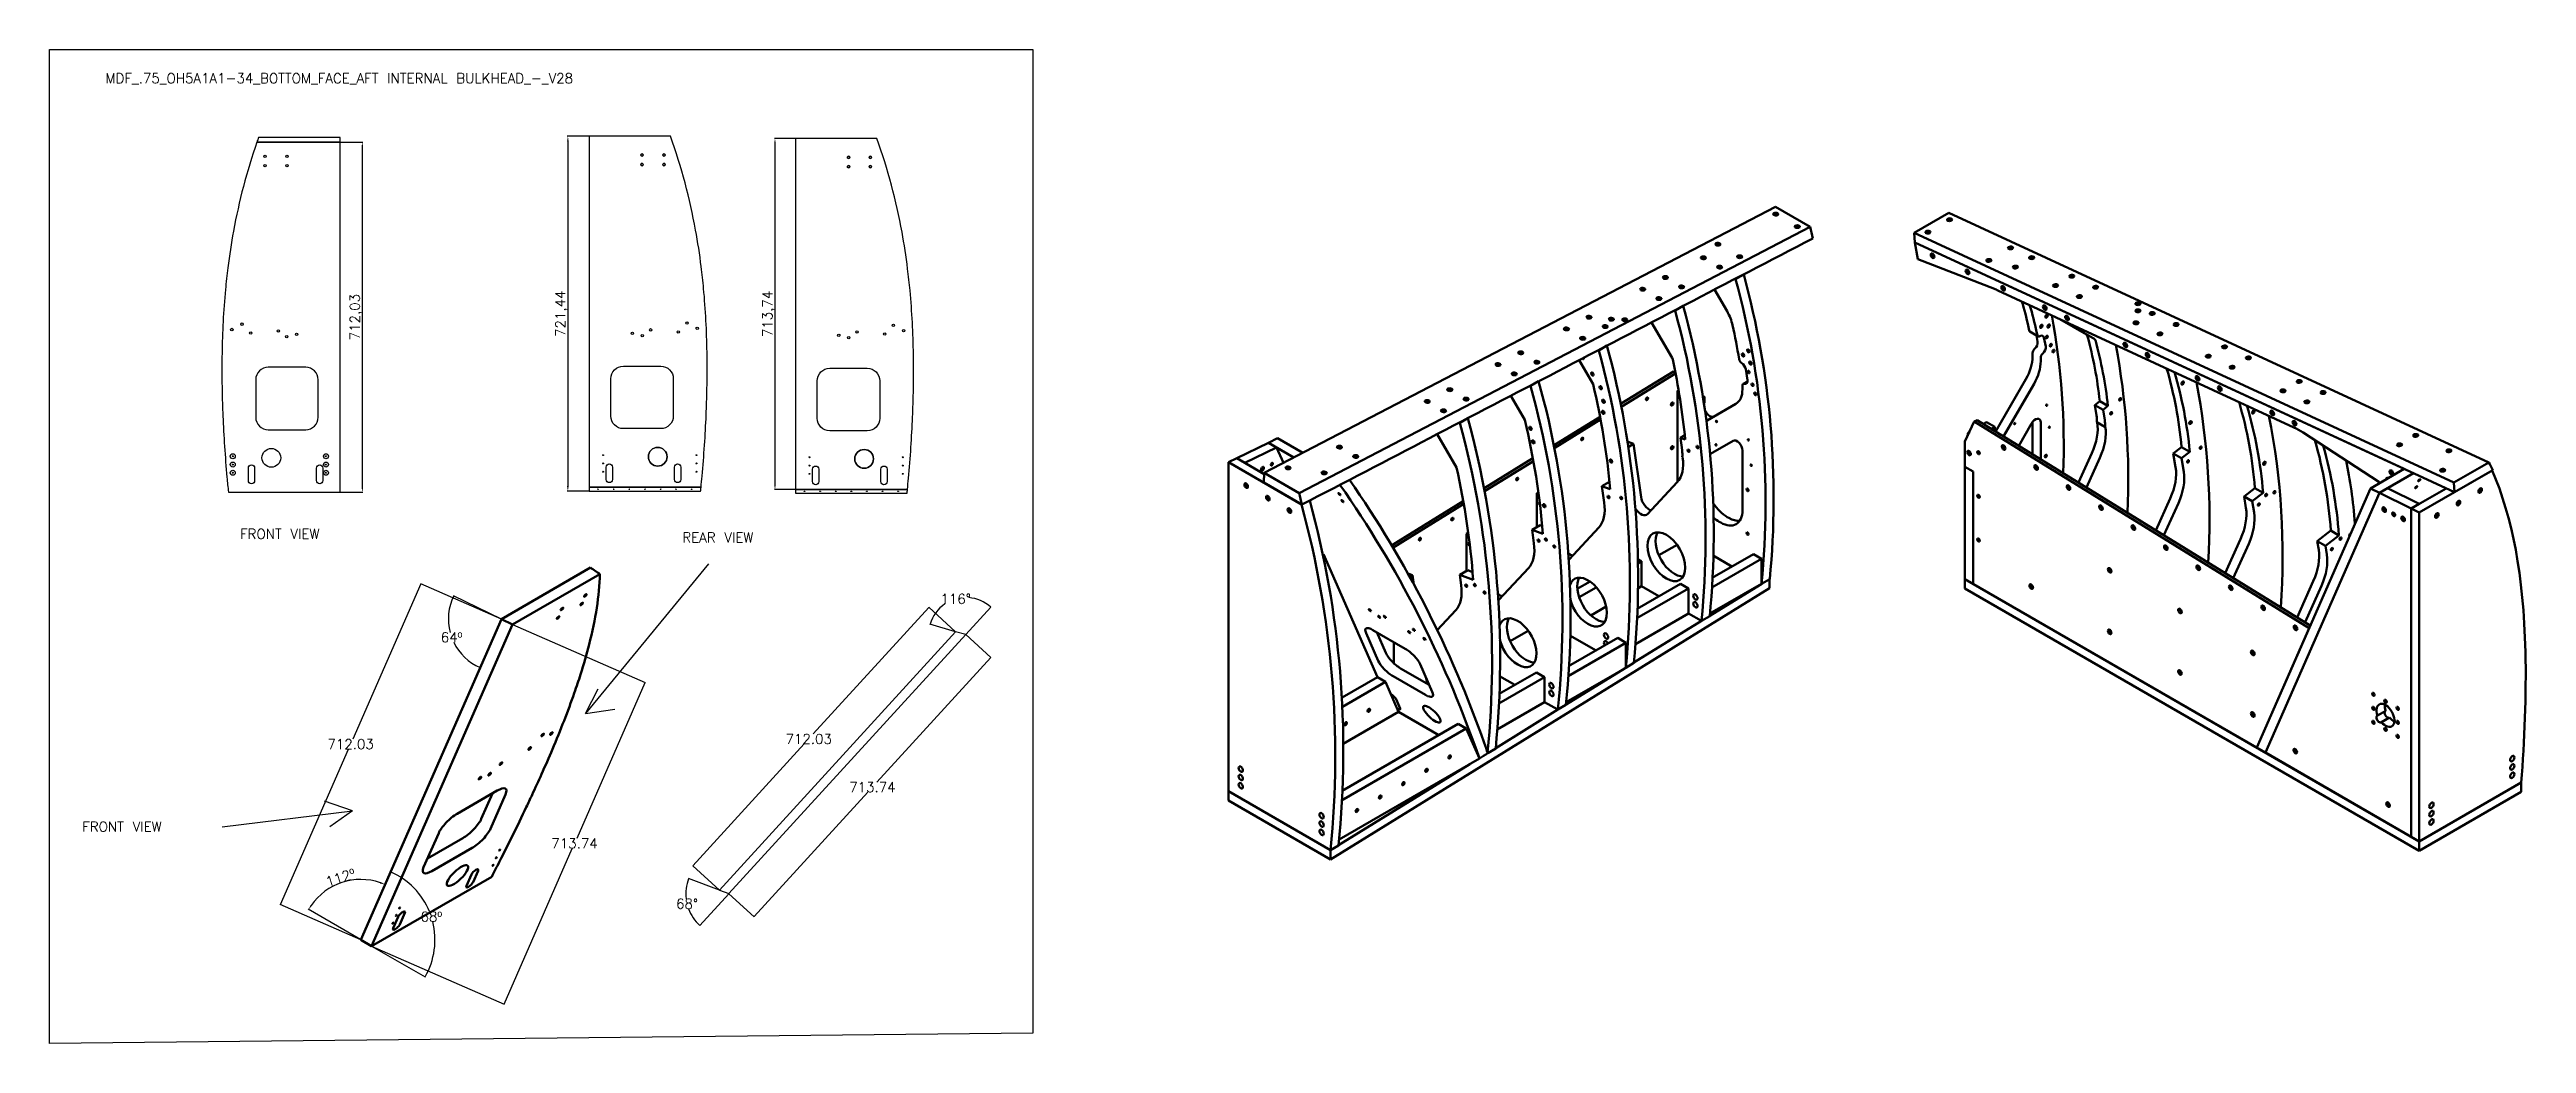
# Model space of a CAD drawing. Header units: millimetres. Extents: x 8001 to 31110, y 282 to 17125.
# Drawn here: x 17744 to 22782, y 2786 to 4807 of the extents above; entities that cross this region are included whole.
import ezdxf

# ---------------------------------------------------------------- set-up
doc = ezdxf.new("R2010")
doc.units = ezdxf.units.MM
doc.layers.add('Visible', color=7, linetype='Continuous', lineweight=50)
doc.styles.get("Standard").update_dxf_attribs({"font": 'txt.shx'})
doc.dimstyles.new('ISO-25', dxfattribs={"dimtxt": 2.5, "dimasz": 2.5, "dimexe": 1.25, "dimexo": 0.625, "dimtad": 1, "dimtxsty": 'Standard', "dimcen": 2.5, "dimadec": 0, "dimazin": 0, "dimtfac": 1, "dimtmove": 0, "dimatfit": 3, "dimfxl": 1, "dimarcsym": 0})
doc.dimstyles.get("Standard").update_dxf_attribs({"dimtxt": 0.18, "dimasz": 0.18, "dimexe": 0.18, "dimexo": 0.0625, "dimgap": 0.09, "dimtad": 0, "dimtih": 1, "dimtoh": 1, "dimdec": 4, "dimzin": 0, "dimdsep": 46, "dimtxsty": 'Standard', "dimcen": 0.09, "dimadec": 0, "dimazin": 0, "dimtfac": 1, "dimtdec": 4, "dimtofl": 0, "dimtmove": 0, "dimatfit": 3, "dimfxl": 1, "dimtolj": 1, "dimtzin": 0, "dimarcsym": 0})

msp = doc.modelspace()

# ---------------------------------------------------------------- texts
msp.add_text('MDF_.75_OH5A1A1-34_BOTTOM_FACE_AFT INTERNAL BULKHEAD_-_V28', height=20).set_placement((17857.68015, 4738.90103))
at = {"char_height": 20, "attachment_point": 1}
for s, insert in [('FRONT VIEW', (18131.4161, 3832.3008)), ('REAR VIEW', (19031.09974, 3825.11989)), ('FRONT VIEW', (17810.55425, 3236.98461))]:
    msp.add_mtext_dynamic_manual_height_columns(s, width=271.0880351, gutter_width=15.24, heights=[0], dxfattribs=dict(at, insert=insert))

# ---------------------------------------------------------------- blocks, each defined once
blk = doc.blocks.new('*D14')
at = {"color": 0, "lineweight": -2, "transparency": 16777216}
for p, q in [((18840.7, 4630.8), (18797, 4630.8)), ((18798.3, 4620.8), (18798.3, 3919.4)), ((18840.7, 3909.4), (18797, 3909.4))]:
    blk.add_line(p, q, dxfattribs=at)
at = {"color": 0, "transparency": 16777216}
for points in [[(18796.6, 4620.8), (18799.9, 4620.8), (18798.3, 4630.8)], [(18796.6, 3919.4), (18799.9, 3919.4), (18798.3, 3909.4)]]:
    blk.add_solid(points, dxfattribs=at)
at = {"layer": 'Defpoints', "color": 0, "transparency": 16777216}
for p in [(18841.3, 4630.8), (18798.3, 3909.4), (18841.3, 3909.4)]:
    blk.add_point(p, dxfattribs=at)
at = {"color": 0, "transparency": 16777216, "insert": (18786, 4270.1), "char_height": 20, "attachment_point": 5, "rotation": 90}
blk.add_mtext('721,44', dxfattribs=at)
blk = doc.blocks.new('*D15')
at = {"color": 0, "lineweight": -2, "transparency": 16777216}
for p, q in [((19260.5, 4626.5), (19218.2, 4626.5)), ((19219.5, 4616.5), (19219.5, 3922.7)), ((19260.5, 3912.7), (19218.2, 3912.7))]:
    blk.add_line(p, q, dxfattribs=at)
at = {"color": 0, "transparency": 16777216}
for points in [[(19217.8, 4616.5), (19221.1, 4616.5), (19219.5, 4626.5)], [(19217.8, 3922.7), (19221.1, 3922.7), (19219.5, 3912.7)]]:
    blk.add_solid(points, dxfattribs=at)
at = {"layer": 'Defpoints', "color": 0, "transparency": 16777216}
for p in [(19261.1, 4626.5), (19219.5, 3912.7), (19261.1, 3912.7)]:
    blk.add_point(p, dxfattribs=at)
at = {"color": 0, "transparency": 16777216, "insert": (19207.2, 4269.6), "char_height": 20, "attachment_point": 5, "rotation": 90}
blk.add_mtext('713,74', dxfattribs=at)
blk = doc.blocks.new('*D16')
at = {"color": 3, "linetype": 'Continuous', "lineweight": -2, "transparency": 16777216}
for p, q in [((19607.4, 3617.5), (19658.6, 3570.7)), ((19658.4, 3570.7), (19426.9, 3317.5)), ((19177, 3044.2), (19408.5, 3297.3)), ((19125.8, 3090.7), (19177, 3043.9))]:
    blk.add_line(p, q, dxfattribs=at)
at = {"color": 3, "linetype": 'Continuous', "transparency": 16777216}
for points in [[(19658.4, 3570.7), (19658.4, 3570.6), (19658.5, 3570.8)], [(19177, 3044.2), (19177, 3044.1), (19176.9, 3044)]]:
    blk.add_solid(points, dxfattribs=at)
at = {"layer": 'Defpoints', "color": 0, "linetype": 'Continuous', "transparency": 16777216}
for p in [(19607.4, 3617.5), (19658.5, 3570.8), (19125.8, 3090.8)]:
    blk.add_point(p, dxfattribs=at)
at = {"color": 3, "linetype": 'Continuous', "transparency": 16777216, "insert": (19417.7, 3307.4), "char_height": 20, "attachment_point": 5}
blk.add_mtext('\\A1;713.74', dxfattribs=at)
blk = doc.blocks.new('*D17')
at = {"color": 3, "linetype": 'Continuous', "lineweight": -2, "transparency": 16777216}
for p, q in [((19532.6, 3672.9), (19297.3, 3415.5)), ((19586.9, 3623.5), (19532.6, 3673.1)), ((19052.4, 3147.6), (19278.9, 3395.3)), ((19106.5, 3098), (19052.2, 3147.6))]:
    blk.add_line(p, q, dxfattribs=at)
at = {"color": 3, "linetype": 'Continuous', "transparency": 16777216}
for points in [[(19532.6, 3672.9), (19532.7, 3672.8), (19532.8, 3673)], [(19052.4, 3147.7), (19052.4, 3147.6), (19052.3, 3147.5)]]:
    blk.add_solid(points, dxfattribs=at)
at = {"layer": 'Defpoints', "color": 0, "linetype": 'Continuous', "transparency": 16777216}
for p in [(19587, 3623.4), (19052.3, 3147.5), (19106.5, 3098)]:
    blk.add_point(p, dxfattribs=at)
at = {"color": 3, "linetype": 'Continuous', "transparency": 16777216, "insert": (19288.1, 3405.4), "char_height": 20, "attachment_point": 5}
blk.add_mtext('\\A1;712.03', dxfattribs=at)
blk = doc.blocks.new('*D18')
at = {"color": 3, "linetype": 'Continuous', "lineweight": -2, "transparency": 16777216}
for p, q in [((19586.9, 3623.5), (19534.7, 3638.6)), ((19607.4, 3617.6), (19658.4, 3673.4))]:
    blk.add_line(p, q, dxfattribs=at)
for start, end in [(124.002, 163.7178), (47.6995, 85.2033)]:
    blk.add_arc((19607.4, 3617.5), 75.5, start, end, dxfattribs=at)
at = {"color": 3, "linetype": 'Continuous', "transparency": 16777216}
for points in [[(19534.9, 3638.7), (19534.9, 3638.7), (19534.8, 3638.5)], [(19658.2, 3673.4), (19658.2, 3673.4), (19658.3, 3673.3)]]:
    blk.add_solid(points, dxfattribs=at)
at = {"layer": 'Defpoints', "color": 0, "linetype": 'Continuous', "transparency": 16777216}
for p in [(19612.2, 3692.9), (19587, 3623.4), (19607.4, 3617.5), (19607.4, 3617.5), (19125.8, 3090.8)]:
    blk.add_point(p, dxfattribs=at)
at = {"color": 3, "linetype": 'Continuous', "transparency": 16777216, "insert": (19586.9, 3690.2), "char_height": 20, "attachment_point": 5}
blk.add_mtext('\\A1;116°', dxfattribs=at)
blk = doc.blocks.new('*D19')
at = {"color": 3, "linetype": 'Continuous', "lineweight": -2, "transparency": 16777216}
for p, q in [((19106.4, 3098), (19043.5, 3121.4)), ((19125.7, 3090.7), (19066.5, 3026))]:
    blk.add_line(p, q, dxfattribs=at)
for start, end in [(159.6806, 186.8564), (200.4657, 227.4453)]:
    blk.add_arc((19125.8, 3090.8), 87.6, start, end, dxfattribs=at)
at = {"color": 3, "linetype": 'Continuous', "transparency": 16777216}
for points in [[(19043.5, 3121.2), (19043.6, 3121.2), (19043.6, 3121.4)], [(19066.5, 3026.2), (19066.5, 3026.2), (19066.6, 3026.1)]]:
    blk.add_solid(points, dxfattribs=at)
at = {"layer": 'Defpoints', "color": 0, "linetype": 'Continuous', "transparency": 16777216}
for p in [(19607.4, 3617.5), (19038.2, 3087.4), (19106.5, 3098), (19125.8, 3090.8), (19125.8, 3090.8)]:
    blk.add_point(p, dxfattribs=at)
at = {"color": 3, "linetype": 'Continuous', "transparency": 16777216, "insert": (19040.6, 3070.2), "char_height": 20, "attachment_point": 5}
blk.add_mtext('\\A1;68°', dxfattribs=at)
blk = doc.blocks.new('*D20')
at = {"color": 0, "linetype": 'Continuous', "lineweight": -2, "transparency": 16777216}
blk.add_line((18663, 3649.1), (18566, 3696.7), dxfattribs=at)
at = {"color": 3, "linetype": 'Continuous', "lineweight": -2, "transparency": 16777216}
for start, end in [(153.9583, 194.4802), (205.9159, 246.2282)]:
    blk.add_arc((18663.1, 3649.1), 107.9, start, end, dxfattribs=at)
at = {"color": 3, "linetype": 'Continuous', "transparency": 16777216}
for points in [[(18566.1, 3696.5), (18566.1, 3696.4), (18566.2, 3696.6)], [(18619.6, 3550.3), (18619.5, 3550.3), (18619.7, 3550.2)]]:
    blk.add_solid(points, dxfattribs=at)
at = {"layer": 'Defpoints', "color": 0, "linetype": 'Continuous', "transparency": 16777216}
for p in [(18555.5, 3640.3), (18663.1, 3649.1), (18663.1, 3649.1), (18685.8, 3637.9), (18377.1, 2997)]:
    blk.add_point(p, dxfattribs=at)
at = {"color": 0, "linetype": 'Continuous', "transparency": 16777216, "insert": (18561.7, 3612), "char_height": 20, "attachment_point": 5}
blk.add_mtext('\\A1;64º', dxfattribs=at)
blk = doc.blocks.new('*D21')
at = {"color": 0, "linetype": 'Continuous', "lineweight": -2, "transparency": 16777216}
blk.add_line((18399.2, 2984.2), (18508, 2921.4), dxfattribs=at)
for start, end in [(22.2438, 66.2554), (330.0683, 14.1734)]:
    blk.add_arc((18377.1, 2997), 150.9, start, end, dxfattribs=at)
at = {"color": 0, "linetype": 'Continuous', "transparency": 16777216}
for points in [[(18437.9, 3135.1), (18437.9, 3135.2), (18437.7, 3135.2)], [(18508, 2921.6), (18507.9, 2921.7), (18507.8, 2921.5)]]:
    blk.add_solid(points, dxfattribs=at)
at = {"layer": 'Defpoints', "color": 0, "linetype": 'Continuous', "transparency": 16777216}
for p in [(18663.1, 3649.1), (18377.1, 2997), (18377.1, 2997), (18399.1, 2984.3), (18528, 3002.5)]:
    blk.add_point(p, dxfattribs=at)
at = {"color": 0, "linetype": 'Continuous', "transparency": 16777216, "insert": (18520.5, 3044), "char_height": 20, "attachment_point": 5}
blk.add_mtext('\\A1;68º', dxfattribs=at)
blk = doc.blocks.new('*D22')
at = {"color": 0, "linetype": 'Continuous', "lineweight": -2, "transparency": 16777216}
for p, q in [((18499.3, 3720.7), (18360.8, 3404.9)), ((18663, 3649.1), (18499.2, 3720.9)), ((18213.5, 3068.9), (18352, 3384.7)), ((18377.1, 2997), (18213.3, 3068.8))]:
    blk.add_line(p, q, dxfattribs=at)
at = {"color": 0, "linetype": 'Continuous', "transparency": 16777216}
for points in [[(18499.2, 3720.7), (18499.3, 3720.7), (18499.3, 3720.9)], [(18213.5, 3068.9), (18213.5, 3068.9), (18213.4, 3068.8)]]:
    blk.add_solid(points, dxfattribs=at)
at = {"layer": 'Defpoints', "color": 0, "linetype": 'Continuous', "transparency": 16777216}
for p in [(18499.3, 3720.9), (18663.1, 3649.1), (18377.1, 2997)]:
    blk.add_point(p, dxfattribs=at)
at = {"color": 0, "linetype": 'Continuous', "transparency": 16777216, "insert": (18356.4, 3394.8), "char_height": 20, "attachment_point": 5}
blk.add_mtext('\\A1;712.03', dxfattribs=at)
blk = doc.blocks.new('*D23')
at = {"color": 0, "linetype": 'Continuous', "lineweight": -2, "transparency": 16777216}
for p, q in [((18685.8, 3637.9), (18955.2, 3519.8)), ((18955, 3519.7), (18816.2, 3203.1)), ((18668.5, 2866.3), (18807.3, 3182.9)), ((18399.2, 2984.2), (18668.6, 2866.1))]:
    blk.add_line(p, q, dxfattribs=at)
at = {"color": 0, "linetype": 'Continuous', "transparency": 16777216}
for points in [[(18955, 3519.7), (18955, 3519.7), (18955.1, 3519.9)], [(18668.5, 2866.4), (18668.5, 2866.3), (18668.4, 2866.2)]]:
    blk.add_solid(points, dxfattribs=at)
at = {"layer": 'Defpoints', "color": 0, "linetype": 'Continuous', "transparency": 16777216}
for p in [(18685.8, 3637.9), (18399.1, 2984.3), (18668.4, 2866.2)]:
    blk.add_point(p, dxfattribs=at)
at = {"color": 0, "linetype": 'Continuous', "transparency": 16777216, "insert": (18811.8, 3193), "char_height": 20, "attachment_point": 5}
blk.add_mtext('\\A1;713.74', dxfattribs=at)
blk = doc.blocks.new('*D24')
at = {"color": 0, "lineweight": -2, "transparency": 16777216}
for p, q in [((18335.5, 4619.2), (18381.5, 4619.2)), ((18380.3, 3917.1), (18380.3, 4609.2)), ((18335.5, 3907.1), (18381.5, 3907.1))]:
    blk.add_line(p, q, dxfattribs=at)
at = {"color": 0, "transparency": 16777216}
for points in [[(18378.6, 4609.2), (18381.9, 4609.2), (18380.3, 4619.2)], [(18378.6, 3917.1), (18381.9, 3917.1), (18380.3, 3907.1)]]:
    blk.add_solid(points, dxfattribs=at)
at = {"layer": 'Defpoints', "color": 0, "transparency": 16777216}
for p in [(18334.9, 4619.2), (18380.3, 4619.2), (18334.9, 3907.1)]:
    blk.add_point(p, dxfattribs=at)
at = {"color": 0, "transparency": 16777216, "insert": (18368, 4263.2), "char_height": 20, "attachment_point": 5, "rotation": 90}
blk.add_mtext('712,03', dxfattribs=at)
blk = doc.blocks.new('*D25')
at = {"color": 0, "lineweight": -2, "transparency": 16777216}
blk.add_line((18376.6, 2997.3), (18269.9, 3058.9), dxfattribs=at)
blk.add_arc((18377.1, 2997), 122.6, 70.998, 145.3258, dxfattribs=at)
at = {"color": 0, "transparency": 16777216}
for points in [[(18417.7, 3114.5), (18416.4, 3111.4), (18426.4, 3109.3)], [(18277.7, 3065.8), (18274.9, 3067.6), (18270.9, 3058.3)]]:
    blk.add_solid(points, dxfattribs=at)
at = {"layer": 'Defpoints', "color": 0, "transparency": 16777216}
for p in [(18663.1, 3649.1), (18368.1, 3119.3), (18377.1, 2997), (18377.1, 2997), (18399.1, 2984.3)]:
    blk.add_point(p, dxfattribs=at)
at = {"color": 0, "transparency": 16777216, "insert": (18335.6, 3123.6), "char_height": 20, "attachment_point": 5, "rotation": 18.1619}
blk.add_mtext('112º', dxfattribs=at)

# ---------------------------------------------------------------- dimensions: what is measured, and where the dimension line sits
at = {"color": 3}
for base, p1, p2, picture, middle in [((18380.27775, 4619.17506), (18334.88967, 3907.14696), (18334.88967, 4619.17506), '*D24', (18367.98608, 4263.16101)), ((18798.26171, 3909.36711), (18841.29288, 4630.80674), (18841.29288, 3909.36711), '*D14', (18785.97005, 4270.08692)), ((19219.46248, 3912.72329), (19261.10452, 4626.46622), (19261.10452, 3912.72329), '*D15', (19207.17081, 4269.59476))]:
    dim = msp.add_linear_dim(base=base, p1=p1, p2=p2, angle=90, dimstyle='ISO-25', override={"dimtxt": 20, "dimasz": 10}, dxfattribs=at)
    dim.commit()
    dim.dimension.update_dxf_attribs({"geometry": picture, "text_midpoint": middle})
at = {"color": 3, "linetype": 'Continuous'}
for p1, p2, distance, text, picture, middle in [((18377.12359, 2996.97894), (18663.05143, 3649.07563), 178.75025, '712.03', '*D22', (18356.3828, 3394.80764)), ((18685.7649, 3637.93008), (18399.14845, 2984.26287), 294.04376, '713.74', '*D23', (18811.75056, 3193.01796))]:
    dim = msp.add_aligned_dim(p1=p1, p2=p2, distance=distance, text=text, dimstyle='Standard', override={"dimtxt": 20}, dxfattribs=at)
    dim.commit()
    dim.dimension.update_dxf_attribs({"geometry": picture, "text_midpoint": middle})
for base, line1, text, override, picture, middle in [((18555.5007, 3640.26535), ((18663.05143, 3649.07563), (18685.7649, 3637.93008)), '64º', {"dimtxt": 20, "dimclrd": 3}, '*D20', (18561.70847, 3612.00293)), ((18527.96673, 3002.53097), ((18399.14845, 2984.26287), (18377.12359, 2996.97894)), '68º', {"dimtxt": 20}, '*D21', (18520.54873, 3044.02901))]:
    dim = msp.add_angular_dim_2l(base=base, line1=line1, line2=((18377.12359, 2996.97894), (18663.05143, 3649.07563)), text=text, dimstyle='Standard', override=override, dxfattribs=at)
    dim.commit()
    dim.dimension.update_dxf_attribs({"geometry": picture, "text_midpoint": middle})
at = {"linetype": 'Continuous'}
for base, line1, picture, middle in [((19612.21268, 3692.88506), ((19607.37531, 3617.53464), (19586.96533, 3623.4433)), '*D18', (19586.9325, 3690.22011)), ((19038.1848, 3087.36913), ((19106.50325, 3097.95287), (19125.75609, 3090.77863)), '*D19', (19040.56242, 3070.2264))]:
    dim = msp.add_angular_dim_2l(base=base, line1=line1, line2=((19125.75609, 3090.77863), (19607.37531, 3617.53464)), dimstyle='Standard', override={"dimtxt": 20, "dimclrd": 3, "dimclre": 3, "dimclrt": 3}, dxfattribs=at)
    dim.commit()
    dim.dimension.update_dxf_attribs({"geometry": picture, "text_midpoint": middle})
at = {"color": 3}
dim = msp.add_angular_dim_2l(base=(18368.10983, 3119.26005), line1=((18399.14845, 2984.26287), (18377.12359, 2996.97894)), line2=((18377.12359, 2996.97894), (18663.05143, 3649.07563)), text='112º', dimstyle='ISO-25', override={"dimtxt": 20, "dimasz": 10}, dxfattribs=at)
dim.commit()
dim.dimension.update_dxf_attribs({"geometry": '*D25', "text_midpoint": (18335.59297, 3123.57886)})
at = {"linetype": 'Continuous'}
dim = msp.add_linear_dim(base=(19052.306, 3147.50606), p1=(19586.96533, 3623.4433), p2=(19106.50325, 3097.95287), angle=227.56295722, text='712.03', dimstyle='Standard', override={"dimtxt": 20, "dimclrd": 3, "dimclre": 3, "dimclrt": 3}, dxfattribs=at)
dim.commit()
dim.dimension.update_dxf_attribs({"geometry": '*D17', "text_midpoint": (19288.11407, 3405.41379), "dimtype": 161})
dim = msp.add_aligned_dim(p1=(19125.75609, 3090.77863), p2=(19607.37531, 3617.53464), distance=-69.27389, text='713.74', dimstyle='Standard', override={"dimtxt": 20, "dimclrd": 3, "dimclre": 3, "dimclrt": 3}, dxfattribs=at)
dim.commit()
dim.dimension.update_dxf_attribs({"geometry": '*D16', "text_midpoint": (19417.69116, 3307.41202)})

# ---------------------------------------------------------------- linework, layer by layer
for p, q in [((18334.88967, 4619.17506), (18165.85163, 4619.17506)), ((18334.88967, 4628.58659), (18169.15196, 4628.58659)), ((18334.88967, 4619.17506), (18334.88967, 4628.58659)), ((18334.88967, 3907.14696), (18334.88967, 4619.17506)), ((18334.88967, 3907.14696), (18334.88967, 4619.17506)), ((19007.03058, 4630.80674), (18841.29288, 4630.80674)), ((18841.29288, 4630.80674), (18841.29288, 3917.06381)), ((19007.03058, 4630.80674), (18841.29288, 4630.80674)), ((18841.29288, 4630.80674), (18841.29288, 3917.06381)), ((19426.84222, 4626.46622), (19261.10452, 4626.46622)), ((19261.10452, 4626.46622), (19261.10452, 3912.72329)), ((19426.84222, 4626.46622), (19261.10452, 4626.46622)), ((19261.10452, 4626.46622), (19261.10452, 3912.72329)), ((18107.85152, 3907.14696), (18334.88967, 3907.14696)), ((18107.85152, 3907.14696), (18334.88967, 3907.14696)), ((18841.29288, 3917.06381), (19069.12018, 3917.06381, 0)), ((18841.29288, 3917.06381), (18841.29288, 3909.36711)), ((18841.29288, 3909.36711), (19068.33102, 3909.36711)), ((19261.10452, 3912.72329), (19488.93183, 3912.72329, 0)), ((19261.10452, 3912.72329), (19261.10452, 3905.02659)), ((19261.10452, 3905.02659), (19488.14266, 3905.02659)), ((19084.19015, 3761.32853), (18834.09828, 3457.29607)), ((18834.09828, 3457.29607), (18859.60342, 3507.41827)), ((18834.09828, 3457.29607), (18893.71828, 3466.07711)), ((18360.01304, 3259.06678), (18303.1293, 3278.9638)), ((18095.00382, 3226.59432), (18360.01304, 3259.06678)), ((18360.01304, 3259.06678), (18314.15619, 3226.51075))]:
    msp.add_line(p, q)
for points in [[(17744.06544, 4807.26725), (19744.06544, 4807.26725), (19744.06544, 2807.26725), (17744.06544, 2786.1285)], [(19106.50325, 3097.95287), (19125.75609, 3090.77863), (19607.37531, 3617.53464), (19586.96533, 3623.4433)], [(19106.50325, 3097.95287), (19125.75609, 3090.77863), (19607.37531, 3617.53464), (19586.96533, 3623.4433)]]:
    msp.add_lwpolyline(points, close=True)
at = {"color": 2}
for points in [[(18334.88967, 4619.17506), (18165.85163, 4619.17506)], [(18841.29288, 3917.06381), (19069.12018, 3917.06381)], [(19261.10452, 3912.72329), (19488.93183, 3912.72329)]]:
    msp.add_lwpolyline(points, close=True, dxfattribs=at)
for points in [[(18163.43967, 4059.54696, 0.4142135624), (18188.83967, 4034.14696), (18265.03967, 4034.14696, 0.4142135624), (18290.43967, 4059.54696), (18290.43967, 4135.74696, 0.4142135624), (18265.03967, 4161.14696), (18188.83967, 4161.14696, 0.4142135624), (18163.43967, 4135.74696)], [(18163.43967, 4059.54696, 0.4142135624), (18188.83967, 4034.14696), (18265.03967, 4034.14696, 0.4142135624), (18290.43967, 4059.54696), (18290.43967, 4135.74696, 0.4142135624), (18265.03967, 4161.14696), (18188.83967, 4161.14696, 0.4142135624), (18163.43967, 4135.74696)], [(18987.34288, 4036.36711), (18911.14288, 4036.36711, -0.4142135624), (18885.74288, 4061.76711), (18885.74288, 4137.96711, -0.4142135624), (18911.14288, 4163.36711), (18987.34288, 4163.36711, -0.4142135624), (19012.74288, 4137.96711), (19012.74288, 4061.76711, -0.4142135624)], [(18987.34288, 4036.36711), (18911.14288, 4036.36711, -0.4142135624), (18885.74288, 4061.76711), (18885.74288, 4137.96711, -0.4142135624), (18911.14288, 4163.36711), (18987.34288, 4163.36711, -0.4142135624), (19012.74288, 4137.96711), (19012.74288, 4061.76711, -0.4142135624)], [(19407.15452, 4032.02659), (19330.95452, 4032.02659, -0.4142135624), (19305.55452, 4057.42659), (19305.55452, 4133.62659, -0.4142135624), (19330.95452, 4159.02659), (19407.15452, 4159.02659, -0.4142135624), (19432.55452, 4133.62659), (19432.55452, 4057.42659, -0.4142135624)], [(19407.15452, 4032.02659), (19330.95452, 4032.02659, -0.4142135624), (19305.55452, 4057.42659), (19305.55452, 4133.62659, -0.4142135624), (19330.95452, 4159.02659), (19407.15452, 4159.02659, -0.4142135624), (19432.55452, 4133.62659), (19432.55452, 4057.42659, -0.4142135624)], [(18161.10835, 3956.09743), (18161.10835, 3930.69743, -1), (18148.40835, 3930.69743), (18148.40835, 3956.09743, -1)], [(18161.10835, 3956.09743), (18161.10835, 3930.69743, -1), (18148.40835, 3930.69743), (18148.40835, 3956.09743, -1)], [(18299.96467, 3956.09743), (18299.96467, 3930.69743, -1), (18287.26467, 3930.69743), (18287.26467, 3956.09743, -1)], [(18299.96467, 3956.09743), (18299.96467, 3930.69743, -1), (18287.26467, 3930.69743), (18287.26467, 3956.09743, -1)], [(18876.21788, 3932.91758), (18876.21788, 3958.31758, -1), (18888.91788, 3958.31758), (18888.91788, 3932.91758, -1)], [(18876.21788, 3932.91758), (18876.21788, 3958.31758, -1), (18888.91788, 3958.31758), (18888.91788, 3932.91758, -1)], [(19015.07419, 3932.91758), (19015.07419, 3958.31758, -1), (19027.77419, 3958.31758), (19027.77419, 3932.91758, -1)], [(19015.07419, 3932.91758), (19015.07419, 3958.31758, -1), (19027.77419, 3958.31758), (19027.77419, 3932.91758, -1)], [(19296.02952, 3928.57706), (19296.02952, 3953.97706, -1), (19308.72952, 3953.97706), (19308.72952, 3928.57706, -1)], [(19296.02952, 3928.57706), (19296.02952, 3953.97706, -1), (19308.72952, 3953.97706), (19308.72952, 3928.57706, -1)], [(19434.88583, 3928.57706), (19434.88583, 3953.97706, -1), (19447.58583, 3953.97706), (19447.58583, 3928.57706, -1)], [(19434.88583, 3928.57706), (19434.88583, 3953.97706, -1), (19447.58583, 3953.97706), (19447.58583, 3928.57706, -1)]]:
    msp.add_lwpolyline(points, format="xyb", close=True)
for centre, radius in [((18182.48967, 4590.31924), 2.413), ((18182.48967, 4590.31924), 2.413), ((18226.93967, 4590.31924), 2.413), ((18226.93967, 4590.31924), 2.413), ((18949.24288, 4592.53938), 2.413), ((18993.69288, 4592.53938), 2.413), ((19369.05452, 4588.19887), 2.413), ((19413.50452, 4588.19887), 2.413), ((18182.48967, 4571.26924), 2.413), ((18182.48967, 4571.26924), 2.413), ((18226.93967, 4571.26924), 2.413), ((18226.93967, 4571.26924), 2.413), ((18949.24288, 4573.48938), 2.413), ((18993.69288, 4573.48938), 2.413), ((19369.05452, 4569.14887), 2.413), ((19413.50452, 4569.14887), 2.413), ((18114.86776, 4237.90938), 2.45745), ((18114.86776, 4237.90938), 2.45745), ((18135.69661, 4248.81166), 2.45745), ((18135.69661, 4248.81166), 2.45745), ((18153.33584, 4230.6911), 2.45745), ((18153.33584, 4230.6911), 2.45745), ((18209.51201, 4235.01668), 2.45745), ((18209.51201, 4235.01668), 2.45745), ((18929.50278, 4230.26255), 2.45745), ((18929.50278, 4230.26255), 2.45745), ((18966.67053, 4237.23683), 2.45745), ((18966.67053, 4237.23683), 2.45745), ((19022.8467, 4232.91125), 2.45745), ((19022.8467, 4232.91125), 2.45745), ((19040.48593, 4251.03181), 2.45745), ((19040.48593, 4251.03181), 2.45745), ((19061.31478, 4240.12953), 2.45745), ((19061.31478, 4240.12953), 2.45745), ((19386.48217, 4232.89631), 2.45745), ((19386.48217, 4232.89631), 2.45745), ((19460.29758, 4246.69129), 2.45745), ((19460.29758, 4246.69129), 2.45745), ((19481.12642, 4235.78901), 2.45745), ((19481.12642, 4235.78901), 2.45745), ((18226.54117, 4223.24405), 2.45745), ((18226.54117, 4223.24405), 2.45745), ((18246.67976, 4228.0424), 2.45745), ((18246.67976, 4228.0424), 2.45745), ((18949.64137, 4225.4642), 2.45745), ((18949.64137, 4225.4642), 2.45745), ((19349.31442, 4225.92203), 2.45745), ((19349.31442, 4225.92203), 2.45745), ((19369.45301, 4221.12368), 2.45745), ((19369.45301, 4221.12368), 2.45745), ((19442.65835, 4228.57073), 2.45745), ((19442.65835, 4228.57073), 2.45745), ((18116.58736, 3980.21656), 5.08), ((18116.58736, 3980.21656), 5.08), ((18116.58736, 3980.21656), 0.99187), ((18195.18967, 3976.99696), 19.05), ((18195.18967, 3976.99696), 19.05), ((18306.31467, 3980.21656), 5.08), ((18306.31467, 3980.21656), 5.08), ((18306.31467, 3980.21656), 0.99187), ((18869.86788, 3982.43671), 0.99187), ((18869.86788, 3982.43671), 0.99187), ((18980.99288, 3979.21711), 19.05), ((19059.59518, 3982.43671), 0.99187), ((19059.59518, 3982.43671), 0.99187), ((19400.80452, 3974.87659), 19.05), ((18116.58736, 3963.40511), 5.08), ((18116.58736, 3963.40511), 5.08), ((18116.58736, 3946.59366), 5.08), ((18116.58736, 3946.59366), 5.08), ((18116.58736, 3963.40511), 0.99187), ((18116.58736, 3946.59366), 0.99187), ((18306.31467, 3963.40511), 5.08), ((18306.31467, 3963.40511), 5.08), ((18306.31467, 3946.59366), 5.08), ((18306.31467, 3946.59366), 5.08), ((18306.31467, 3963.40511), 0.99187), ((18306.31467, 3946.59366), 0.99187), ((18869.86788, 3965.62526), 0.99187), ((18869.86788, 3965.62526), 0.99187), ((18869.86788, 3948.81381), 0.99187), ((18869.86788, 3948.81381), 0.99187), ((19059.59518, 3965.62526), 0.99187), ((19059.59518, 3965.62526), 0.99187), ((19059.59518, 3948.81381), 0.99187), ((19059.59518, 3948.81381), 0.99187), ((19289.67952, 3978.09619), 0.99187), ((19289.67952, 3978.09619), 0.99187), ((19289.67952, 3961.28474), 0.99187), ((19289.67952, 3961.28474), 0.99187), ((19289.67952, 3944.47329), 0.99187), ((19289.67952, 3944.47329), 0.99187), ((19479.40683, 3978.09619), 0.99187), ((19479.40683, 3978.09619), 0.99187), ((19479.40683, 3961.28474), 0.99187), ((19479.40683, 3961.28474), 0.99187), ((19479.40683, 3944.47329), 0.99187), ((19479.40683, 3944.47329), 0.99187)]:
    msp.add_circle(centre, radius)
at = {"extrusion": (-1e-16, 0, -1)}
for centre in [(-18949.24288, 4592.53938), (-18993.69288, 4592.53938), (-19369.05452, 4588.19887), (-19413.50452, 4588.19887), (-18949.24288, 4573.48938), (-18993.69288, 4573.48938), (-19369.05452, 4569.14887), (-19413.50452, 4569.14887)]:
    msp.add_circle(centre, 2.413, dxfattribs=at)
at = {"extrusion": (-1e-16, 3e-16, -1)}
for centre in [(-18980.99288, 3979.21711), (-19400.80452, 3974.87659)]:
    msp.add_circle(centre, 19.05, dxfattribs=at)
for centre, major_axis, ratio, start_param, end_param in [((23743.16378, 4240.29108), (-5642.53051, -0.01453), 0.4429361781, 6.1271847027, 6.1309955485), ((18154.02502, 3969.09969, 0), (-30.95706, 375.4684), 0.1372915786, 1.6437094969, 1.7252257314), ((18154.02502, 3969.09969), (-30.95706, 375.4684), 0.1372915786, 1.6437094969, 1.7252257314), ((19022.29945, 3971.19226, 0), (30.92684, 374.90644), 0.1370930184, 4.5788220115, 4.6396802598), ((19022.29945, 3971.19226), (30.92684, 374.90644), 0.1370930184, 4.5788220115, 4.6396802598), ((19442.11109, 3966.85174, 0), (30.92684, 374.90644), 0.1370930184, 4.5788220115, 4.6396802598), ((19442.11109, 3966.85174), (30.92684, 374.90644), 0.1370930184, 4.5788220115, 4.6396802598)]:
    msp.add_ellipse(centre, major_axis=major_axis, ratio=ratio, start_param=start_param, end_param=end_param)
for centre in [(18859.75924, 3913.21546), (18891.50924, 3913.21546), (18923.25924, 3913.21546), (18955.00924, 3913.21546), (18986.71175, 3913.21545), (19018.46242, 3913.21544), (19050.07018, 3913.21543), (19279.57088, 3908.87494), (19311.32088, 3908.87494), (19343.07088, 3908.87494), (19374.82088, 3908.87494), (19406.52339, 3908.87493), (19438.27406, 3908.87492), (19469.88183, 3908.87491)]:
    msp.add_ellipse(centre, major_axis=(0.99225, 0), ratio=0.3746065934)
for points, knots in [([(18165.8515, 4619.1747), (18145.05754, 4559.12276), (18129.38021, 4499.22475), (18113.6122, 4413.33709), (18109.81707, 4388.64234), (18104.81591, 4348.84241), (18103.18995, 4333.98021), (18101.79029, 4319.11762), (18097.7297, 4275.99965), (18095.54841, 4232.66054), (18094.52876, 4170.96578), (18094.49111, 4152.50634), (18094.85284, 4118.92753), (18095.17646, 4103.792), (18095.91857, 4079.8476), (18096.2423, 4071.0064), (18098.32809, 4021.46678), (18101.1225, 3979.34871), (18104.86921, 3937.50857)], [-80.3236527857, -80.3236527857, -80.3236527857, -80.3236527857, -61.8740600394, -61.8740600394, -54.5310272232, -54.5310272232, -50.2046930642, -50.2046930642, -50.2046930642, -37.6535242667, -37.6535242667, -32.2851519719, -32.2851519719, -27.8614582206, -27.8614582206, -25.26396408, -25.26396408, -13.4871884216, -13.4871884216, -13.4871884216, -13.4871884216]), ([(18165.8515, 4619.1747), (18145.05754, 4559.12276), (18129.38021, 4499.22475), (18113.6122, 4413.33709), (18109.81707, 4388.64234), (18104.81591, 4348.84241), (18103.18995, 4333.98021), (18101.79029, 4319.11762), (18097.7297, 4275.99965), (18095.54841, 4232.66054), (18094.52876, 4170.96578), (18094.49111, 4152.50634), (18094.85284, 4118.92753), (18095.17646, 4103.792), (18095.91857, 4079.8476), (18096.2423, 4071.0064), (18098.32809, 4021.46678), (18101.1225, 3979.34871), (18104.86921, 3937.50857)], [-80.3236527857, -80.3236527857, -80.3236527857, -80.3236527857, -61.8740600394, -61.8740600394, -54.5310272232, -54.5310272232, -50.2046930642, -50.2046930642, -50.2046930642, -37.6535242667, -37.6535242667, -32.2851519719, -32.2851519719, -27.8614582206, -27.8614582206, -25.26396408, -25.26396408, -13.4871884216, -13.4871884216, -13.4871884216, -13.4871884216]), ([(19071.31333, 3939.72871), (19075.06005, 3981.56886), (19077.85445, 4023.68692), (19079.94024, 4073.22655), (19080.26397, 4082.06775), (19081.00608, 4106.01215), (19081.3297, 4121.14768), (19081.69143, 4154.72649), (19081.65378, 4173.18592), (19080.63413, 4234.88069), (19078.45284, 4278.2198), (19072.99259, 4336.20036), (19071.36663, 4351.06255), (19066.36547, 4390.86249), (19062.57034, 4415.55724), (19046.21319, 4504.65394), (19029.47522, 4567.59614), (19007.0306, 4630.80661)], [-81.2873489438, -81.2873489438, -81.2873489438, -81.2873489438, -69.5105732854, -69.5105732854, -66.9130791447, -66.9130791447, -62.4893853935, -62.4893853935, -57.1210130986, -57.1210130986, -44.5698443012, -44.5698443012, -40.2435101421, -40.2435101421, -32.900477326, -32.900477326, -13.4871884216, -13.4871884216, -13.4871884216, -13.4871884216]), ([(19071.31333, 3939.72871), (19075.06005, 3981.56886), (19077.85445, 4023.68692), (19079.94024, 4073.22655), (19080.26397, 4082.06775), (19081.00608, 4106.01215), (19081.3297, 4121.14768), (19081.69143, 4154.72649), (19081.65378, 4173.18592), (19080.63413, 4234.88069), (19078.45284, 4278.2198), (19072.99259, 4336.20036), (19071.36663, 4351.06255), (19066.36547, 4390.86249), (19062.57034, 4415.55724), (19046.21319, 4504.65394), (19029.47522, 4567.59614), (19007.0306, 4630.80661)], [-81.2873489438, -81.2873489438, -81.2873489438, -81.2873489438, -69.5105732854, -69.5105732854, -66.9130791447, -66.9130791447, -62.4893853935, -62.4893853935, -57.1210130986, -57.1210130986, -44.5698443012, -44.5698443012, -40.2435101421, -40.2435101421, -32.900477326, -32.900477326, -13.4871884216, -13.4871884216, -13.4871884216, -13.4871884216]), ([(19491.12498, 3935.3882), (19494.87169, 3977.22835), (19497.66609, 4019.34641), (19499.75188, 4068.88603), (19500.07561, 4077.72723), (19500.81772, 4101.67163), (19501.14134, 4116.80716), (19501.50307, 4150.38597), (19501.46542, 4168.84541), (19500.44577, 4230.54017), (19498.26448, 4273.87928), (19492.80423, 4331.85984), (19491.17827, 4346.72204), (19486.17712, 4386.52197), (19482.38198, 4411.21672), (19466.02483, 4500.31343), (19449.28686, 4563.25562), (19426.84224, 4626.4661)], [-81.2873489438, -81.2873489438, -81.2873489438, -81.2873489438, -69.5105732854, -69.5105732854, -66.9130791447, -66.9130791447, -62.4893853935, -62.4893853935, -57.1210130986, -57.1210130986, -44.5698443012, -44.5698443012, -40.2435101421, -40.2435101421, -32.900477326, -32.900477326, -13.4871884216, -13.4871884216, -13.4871884216, -13.4871884216]), ([(19491.12498, 3935.3882), (19494.87169, 3977.22835), (19497.66609, 4019.34641), (19499.75188, 4068.88603), (19500.07561, 4077.72723), (19500.81772, 4101.67163), (19501.14134, 4116.80716), (19501.50307, 4150.38597), (19501.46542, 4168.84541), (19500.44577, 4230.54017), (19498.26448, 4273.87928), (19492.80423, 4331.85984), (19491.17827, 4346.72204), (19486.17712, 4386.52197), (19482.38198, 4411.21672), (19466.02483, 4500.31343), (19449.28686, 4563.25562), (19426.84224, 4626.4661)], [-81.2873489438, -81.2873489438, -81.2873489438, -81.2873489438, -69.5105732854, -69.5105732854, -66.9130791447, -66.9130791447, -62.4893853935, -62.4893853935, -57.1210130986, -57.1210130986, -44.5698443012, -44.5698443012, -40.2435101421, -40.2435101421, -32.900477326, -32.900477326, -13.4871884216, -13.4871884216, -13.4871884216, -13.4871884216])]:
    msp.add_open_spline(points, degree=3, knots=knots)
for points in [[(19068.33102, 3909.36711), (19068.59784, 3911.93262), (19068.86089, 3914.49819), (19069.12018, 3917.06381)], [(19488.14266, 3905.02659), (19488.40948, 3907.5921), (19488.67253, 3910.15767), (19488.93183, 3912.72329)]]:
    msp.add_open_spline(points, degree=3)
at = {"layer": 'Visible', "extrusion": (0.707107, 0.408248, -0.57735)}
for p, q in [((21254.39431, 4487.43082), (20214.66941, 3946.46692)), ((21324.65546, 4446.86582), (21254.39431, 4487.43082)), ((20285.74354, 3905.43246), (21324.65546, 4446.86582)), ((21172.37816, 4341.00711), (21173.22299, 4340.51923)), ((21173.22299, 4340.51923), (21189.7244, 4350.04639)), ((21189.7229, 4350.04689), (21189.7244, 4350.04639)), ((21050.22365, 4276.41436), (21066.72506, 4285.94153)), ((21066.72406, 4285.94202), (21066.72506, 4285.94153)), ((21130.44659, 4319.15293), (21155.89916, 4275.06771)), ((21002.55597, 4252.49863), (21043.96879, 4180.57568)), ((21049.37882, 4276.90225), (21050.22365, 4276.41436)), ((20894.2932, 4196.07394), (20895.13753, 4195.58655)), ((20895.13753, 4195.58655), (20911.63844, 4205.11372)), ((20911.63794, 4205.11372), (20911.63844, 4205.11372)), ((20756.09431, 4123.12047), (20772.59521, 4132.64713)), ((20883.45373, 4126.74524), (20855.25059, 4175.72573)), ((20940.86264, 4087.25806), (21047.15845, 4152.81164)), ((20942.06791, 4081.43383), (21051.14366, 4148.70148)), ((21047.15845, 4152.81164), (21050.74688, 4150.73963)), ((21188.77153, 4127.41234), (21197.4912, 4132.447)), ((21193.82112, 4157.11597), (21197.3528, 4135.27722)), ((20744.5255, 4053.94958), (20716.15011, 4103.22927)), ((20755.25047, 4123.60735), (20756.09431, 4123.12047)), ((21055.17816, 4113.51614), (21057.3129, 4114.74829)), ((21057.7729, 4112.01764), (21055.17816, 4113.51614)), ((21055.17816, 4113.51614), (21055.17816, 4048.07009)), ((21110.18201, 4100.81325), (21107.9945, 4102.07627)), ((21108.36639, 4099.7648), (21110.18201, 4100.81325)), ((21110.18201, 4088.1263), (21110.18201, 4100.81325)), ((21173.65512, 4086.64871), (21115.12307, 4052.85533)), ((21187.1879, 4120.92449), (21187.1879, 4116.56093)), ((20611.35181, 4048.61025), (20612.19565, 4048.12286)), ((20612.19565, 4048.12286), (20628.69705, 4057.65003)), ((20628.69705, 4057.65003), (20628.69705, 4057.65003)), ((20804.34645, 4003.06735), (20897.62524, 4060.59326)), ((20805.51986, 3997.2232), (20898.73592, 4054.71028)), ((21055.17816, 4048.07009), (21055.17816, 3927.87658)), ((20223.24371, 4007.74505), (20158.61163, 3976.03015)), ((20239.74511, 3998.21789), (20175.11303, 3966.50299)), ((20241.59757, 4016.75147), (20223.24371, 4007.74505)), ((20239.74511, 3998.21789), (20223.24371, 4007.74505)), ((20223.24371, 4007.74505), (20275.00662, 3977.86021)), ((20253.56366, 3966.70362), (20239.74511, 3998.21789)), ((20241.59757, 4016.75147), (20292.86514, 3987.1519)), ((20605.73468, 3957.21827), (20566.55467, 4025.26255)), ((20955.10137, 4009.25052), (20965.88358, 4005.222)), ((20965.88358, 4005.222), (20956.54311, 3999.8289)), ((20965.88358, 4005.222), (20981.08214, 3896.97963)), ((21060.88838, 4017.86614), (21069.8963, 4023.06707)), ((21070.81033, 4014.15922), (21060.88838, 4017.86614)), ((21064.433, 3992.62117), (21060.88838, 4017.86614)), ((21122.29844, 3985.14112), (21168.40838, 4011.76262)), ((21187.1879, 3991.93813), (21187.1879, 3870.61303)), ((20158.61163, 3976.03015), (20142.11072, 3967.93279)), ((20142.11072, 3967.93279), (20290.29977, 3882.3755)), ((20142.11072, 3298.99414), (20142.11072, 3967.93279)), ((20158.61163, 3976.03015), (20175.11303, 3966.50299)), ((20214.50014, 3943.76265), (20158.61163, 3976.03015)), ((20213.43477, 3926.75345), (20214.66941, 3946.46692)), ((20214.66941, 3946.46692), (20285.74354, 3905.43246)), ((20663.01266, 3915.90602), (20760.9592, 3976.30994)), ((20664.15371, 3910.04196), (20762.03752, 3970.40755)), ((21065.58998, 3977.95132), (21064.86015, 3978.22364)), ((20213.43477, 3926.75345), (20291.29346, 3881.80198)), ((20473.5253, 3799.04754), (20619.48004, 3889.059)), ((20476.39037, 3794.24637), (20620.52501, 3883.1357)), ((20769.15663, 3904.90773), (20772.16159, 3906.64271)), ((20769.15663, 3904.90773), (20772.57082, 3903.63227)), ((20769.15663, 3904.90773), (20769.15663, 3836.45772)), ((20901.37646, 3919.34012), (20916.80652, 3928.24847)), ((20918.25374, 3913.03447), (20901.37646, 3919.34012)), ((20906.07806, 3885.85689), (20901.37646, 3919.34012)), ((20994.34908, 3862.64908), (21054.6609, 3927.30954)), ((20759.1849, 3830.7002), (20775.6858, 3840.22737)), ((20763.03718, 3803.24781), (20759.1849, 3830.7002)), ((20759.1849, 3830.7002), (20781.36516, 3822.41316)), ((20775.6858, 3840.22737), (20779.9493, 3838.63428)), ((20895.14898, 3835.21511), (20834.83716, 3770.55516)), ((21143.18432, 3845.20776), (21139.88414, 3847.11299)), ((21156.38554, 3856.64016), (21159.68573, 3854.73442)), ((20444.67746, 3530.84271), (20334.81463, 3781.3996)), ((20626.14612, 3822.34047), (20629.61706, 3824.34428)), ((20626.14612, 3747.082), (20626.14612, 3822.34047)), ((20626.14612, 3822.34047), (20630.08204, 3820.87035)), ((21017.14418, 3778.78943), (21054.12572, 3800.14079)), ((21209.7296, 3781.38268), (21125.69918, 3732.86767)), ((21226.231, 3771.85551), (21209.7296, 3781.38268)), ((20506.56545, 3741.96221), (20516.30967, 3738.32151)), ((20510.46951, 3734.95014), (20516.30967, 3738.32151)), ((20518.95171, 3719.50266), (20516.30967, 3738.32151)), ((20612.06372, 3738.95128), (20628.56512, 3748.47844)), ((20639.5883, 3728.6674), (20612.06372, 3738.95128)), ((20615.03234, 3717.79706), (20612.06372, 3738.95128)), ((20628.56512, 3748.47844), (20638.30686, 3744.83824)), ((20752.10711, 3752.6145), (20691.82665, 3687.98789)), ((20982.0126, 3766.77456), (20974.38121, 3771.18044)), ((20974.46734, 3762.41796), (20982.0126, 3766.77456)), ((20982.0126, 3766.77456), (20982.0126, 3715.96401)), ((21124.64924, 3713.20747), (21226.231, 3771.85551)), ((21127.45158, 3778.07503), (21165.72652, 3755.97741)), ((21226.231, 3771.85551), (21226.231, 3721.04497)), ((21226.231, 3721.04596), (21242.73141, 3730.57263)), ((21242.17483, 3711.83991), (21242.17483, 3730.25152)), ((21242.17483, 3711.83991), (20349.37496, 3160.276)), ((20877.26358, 3725.35128), (20851.19768, 3710.30208)), ((20854.94293, 3693.41087), (20890.01974, 3713.662)), ((20972.32265, 3650.66682), (21077.71985, 3711.5178)), ((21061.21845, 3721.04497), (20973.11073, 3670.17568)), ((20974.21294, 3711.46055), (20982.0126, 3715.96401)), ((20982.0126, 3715.96401), (21017.21537, 3695.6397)), ((21077.71985, 3711.5178), (21061.21845, 3721.04497)), ((21077.71985, 3711.5178), (21077.71985, 3660.70726)), ((21226.29174, 3721.08131), (21120.58736, 3655.77814)), ((21120.95925, 3660.26617), (21226.231, 3721.04497)), ((20566.47402, 3626.82277), (20604.10226, 3667.16374)), ((20878.96321, 3656.46815), (20910.00254, 3674.3889)), ((21104.00332, 3645.5326), (20966.50489, 3560.58715)), ((20969.36747, 3598.15018), (21077.71985, 3660.70726)), ((21077.71985, 3660.70726), (21104.02472, 3645.52015)), ((21104.02472, 3645.52015), (21120.52613, 3655.04732)), ((20421.6663, 3620.79692), (20446.39252, 3564.40658)), ((20501.43122, 3588.78332), (20435.4261, 3626.89148)), ((20443.287, 3622.35317), (20461.69214, 3580.37729)), ((20478.14127, 3602.22948), (20478.14127, 3559.27037)), ((20714.56648, 3604.09638), (20751.53509, 3625.43977)), ((20832.57697, 3533.34435), (20949.93926, 3601.10386)), ((20933.43836, 3610.63053), (20833.67371, 3553.03144)), ((20836.05139, 3616.04653), (20889.43478, 3585.22526)), ((20949.93926, 3601.10386), (20933.43836, 3610.63053)), ((20949.93926, 3601.10386), (20949.93926, 3550.29332)), ((20444.67746, 3530.84271), (20372.87151, 3489.38558)), ((20461.17837, 3521.31604), (20444.67746, 3530.84271)), ((20476.6358, 3532.90675), (20542.64093, 3494.79909)), ((20491.93542, 3548.87796), (20550.07965, 3515.30811)), ((20556.40072, 3500.89315), (20531.67451, 3557.28399)), ((20691.40597, 3477.24426), (20784.92721, 3531.23899)), ((20768.4263, 3540.76615), (20692.24931, 3496.78547)), ((20724.42272, 3515.36088), (20693.38289, 3533.28163)), ((20784.92721, 3531.23899), (20768.4263, 3540.76615)), ((20784.92721, 3531.23899), (20784.92721, 3480.42844)), ((20948.45421, 3549.43554), (20828.36275, 3475.24394)), ((20828.79239, 3480.34879), (20949.93926, 3550.29332)), ((20949.93926, 3550.29431), (20966.43967, 3559.82048)), ((20373.6352, 3470.77283), (20461.17837, 3521.31604)), ((20461.17837, 3521.31604), (20487.84617, 3460.49642)), ((20482.71045, 3486.26213), (20490.95269, 3467.46568)), ((20614.22783, 3520.76045), (20614.38465, 3520.85106)), ((20688.32982, 3424.65792), (20784.92721, 3480.42844)), ((20811.79314, 3464.91774), (20784.92721, 3480.42844)), ((20372.05555, 3280.09364), (20625.52133, 3426.43272)), ((20609.02042, 3435.95938), (20372.93972, 3299.65826)), ((20374.96343, 3395.32369), (20487.84617, 3460.49642)), ((20569.6831, 3413.24792), (20487.84617, 3460.49642)), ((20625.52133, 3426.43272), (20609.02042, 3435.95938)), ((20625.52133, 3426.43272), (20652.18912, 3365.6131)), ((20811.71797, 3464.96105), (20685.39306, 3386.91866)), ((20811.79314, 3464.91774), (20828.29455, 3474.4444)), ((20651.68332, 3386.45567), (20651.68431, 3386.45517)), ((20669.14406, 3376.74828), (20685.32137, 3386.08876)), ((20632.59364, 3354.29968), (20365.9371, 3189.56194)), ((20366.88797, 3200.89477), (20652.18912, 3365.6131)), ((20349.37496, 3179.32983), (20142.11072, 3298.99414)), ((20142.11072, 3298.99414), (20142.11072, 3279.93981)), ((20349.37496, 3179.32983), (20142.11072, 3298.99414)), ((20349.37496, 3160.276), (20142.11072, 3279.93981)), ((20349.37496, 3179.32983), (20365.87636, 3188.8565)), ((20349.37496, 3179.32983), (20349.37496, 3160.276))]:
    msp.add_line(p, q, dxfattribs=at)
at = {"layer": 'Visible', "extrusion": (-0.707107, 0.408248, -0.57735)}
for p, q in [((21606.87399, 4475.03311), (21536.61284, 4434.46761)), ((21536.61284, 4434.46761), (22633.95326, 3926.76839)), ((21537.84748, 4414.75414), (21536.61284, 4434.46761)), ((22705.02739, 3967.80285), (21606.87399, 4475.03311)), ((22533.01918, 3954.32483), (21537.84748, 4414.75414)), ((21537.84748, 4414.75414), (21544.0197, 4380.99412)), ((21537.84748, 4414.75414), (22635.1884, 3907.05492)), ((21699.63502, 4320.49113), (21544.0197, 4380.99412)), ((22308.61681, 4039.00542), (21706.90847, 4317.39356)), ((21788.44371, 4224.0411), (21771.9423, 4233.56826)), ((21833.00835, 4259.01934), (21833.00835, 4259.05219)), ((21887.10564, 4227.53444), (21833.00835, 4259.01934)), ((21833.00835, 4259.01934), (21849.50976, 4249.49267)), ((21849.51274, 4251.41583), (21849.50976, 4249.49267)), ((21849.50976, 4249.49267), (21903.60704, 4218.00777)), ((21777.30553, 4182.81397), (21777.30553, 4187.17804)), ((21784.92497, 4226.07278), (21787.47093, 4213.26834)), ((21800.44065, 4221.50211), (21803.97233, 4203.74117)), ((21763.77325, 4137.27605), (21702.57825, 4031.28392)), ((21793.80694, 4177.65087), (21793.80694, 4173.28681)), ((21780.27415, 4127.74888), (21719.07966, 4021.75676)), ((21904.02523, 4084.36163), (21913.94718, 4092.112)), ((21907.56985, 4063.2099), (21904.02523, 4084.36163)), ((21920.52613, 4074.83496), (21904.02523, 4084.36163)), ((21930.44858, 4082.58484), (21913.94718, 4092.112)), ((21930.44858, 4082.58484), (21920.52613, 4074.83496)), ((21658.81563, 4050.75444), (21639.79565, 4009.99529)), ((21658.81563, 4050.75444), (21664.31626, 4053.93016)), ((22339.8712, 3630.74277), (21658.81563, 4050.75444)), ((22342.13787, 3635.91234), (21664.31626, 4053.93016)), ((21683.79873, 4049.56709), (21677.39054, 4045.86715)), ((21700.30014, 4040.03993), (21683.79873, 4049.56709)), ((21700.30014, 4040.03993), (21693.3478, 4036.02634)), ((21700.30014, 4031.73895), (21700.30014, 4040.03993)), ((21748.99238, 4001.70974), (21775.02742, 4046.80408)), ((21777.30553, 3984.24899), (21777.30553, 4050.13812)), ((21793.80694, 4048.66451), (21793.80694, 3974.07265)), ((21907.997, 4049.30573), (21924.4979, 4039.77906)), ((21924.07076, 4053.68274), (21920.52613, 4074.83496)), ((21925.22774, 4040.34859), (21924.4979, 4039.77906)), ((21639.79565, 4009.99529), (21639.79565, 3958.71578)), ((21648.84439, 4029.38615), (21645.29579, 4027.33754)), ((21645.29579, 4027.33754), (21645.29579, 4021.78215)), ((21647.33793, 4026.15866), (21645.29579, 4027.33754)), ((21897.79725, 3986.61423), (21870.83324, 3926.56975)), ((22063.53665, 3985.83561), (22080.41392, 3999.01791)), ((22068.23825, 3957.78133), (22063.53665, 3985.83561)), ((22080.03805, 3976.30845), (22063.53665, 3985.83561)), ((22096.91533, 3989.49125), (22080.03805, 3976.30845)), ((22096.91533, 3989.49125), (22080.41392, 3999.01791)), ((22481.72922, 3927.88255), (22327.54319, 4028.45619)), ((21639.79565, 3730.44817), (21639.79565, 3958.71578)), ((21656.29656, 3949.18861), (21639.79565, 3958.71578)), ((21656.29656, 3949.18861), (21639.79565, 3958.71578)), ((21656.29656, 3949.18861), (21656.29656, 3720.92101)), ((21656.29656, 3949.18861), (21656.29656, 3720.92101)), ((21887.10564, 3916.53429), (21914.29865, 3977.08707)), ((22084.73916, 3948.25417), (22080.03805, 3976.30845)), ((22464.37701, 3914.69427), (22533.01918, 3954.32483)), ((22482.73037, 3905.68835), (22551.86741, 3945.60466)), ((22563.86386, 3865.87608), (22712.0529, 3951.43287)), ((22633.95326, 3926.76839), (22705.02739, 3967.80285)), ((22635.1884, 3907.05492), (22713.04659, 3952.00688)), ((22028.13724, 3829.55915), (22057.30917, 3894.51981)), ((22073.81057, 3884.99264), (22044.40964, 3819.52369)), ((22207.36611, 3898.14159), (22229.54638, 3915.46593)), ((22207.36611, 3898.14159), (22211.2184, 3875.1374)), ((22223.86751, 3888.61443), (22207.36611, 3898.14159)), ((22223.86751, 3888.61443), (22246.04728, 3905.93876)), ((22227.7198, 3865.61024), (22223.86751, 3888.61443)), ((22246.04728, 3905.93876), (22229.54638, 3915.46593)), ((22233.33344, 3387.76897), (22464.37701, 3914.69427)), ((22251.13073, 3377.49355), (22482.73037, 3905.68835)), ((22482.73037, 3905.68835), (22251.13073, 3377.49355)), ((22464.37701, 3914.69427), (22482.73037, 3905.68835)), ((22499.23178, 3915.21551), (22482.73037, 3905.68835)), ((22482.73037, 3905.68835), (22547.36245, 3873.97295)), ((22499.23178, 3915.21551), (22563.86386, 3883.50012)), ((22618.24193, 3914.8954), (22547.36245, 3873.97295)), ((22547.36245, 3873.97295), (22563.86386, 3883.50012)), ((22635.1884, 3907.05492), (22633.95326, 3926.76839)), ((22356.25512, 3807.41324), (22383.7797, 3828.91196)), ((22400.2806, 3819.3848), (22383.7797, 3828.91196)), ((22547.36245, 3873.97295), (22547.36245, 3206.4641)), ((22547.36245, 3206.4641), (22547.36245, 3873.97295)), ((22547.36245, 3873.97295), (22563.86386, 3865.87608)), ((22563.86386, 3196.93694), (22563.86386, 3865.87608)), ((22200.28832, 3811.88285), (22169.16834, 3742.58451)), ((22216.78972, 3802.35618), (22185.44124, 3732.54856)), ((22372.75603, 3797.88607), (22356.25512, 3807.41324)), ((22359.22374, 3789.68665), (22356.25512, 3807.41324)), ((22400.2806, 3819.3848), (22372.75603, 3797.88607)), ((22375.72465, 3780.15949), (22372.75603, 3797.88607)), ((21656.29656, 3720.92101), (21639.79565, 3730.44817)), ((22563.86386, 3196.93694), (21639.79565, 3730.44817)), ((21639.79565, 3730.44817), (21639.79565, 3711.39434)), ((22563.86386, 3177.88311), (21639.79565, 3711.39434)), ((22233.33344, 3387.76897), (21656.29656, 3720.92101)), ((22348.29316, 3726.43209), (22315.12457, 3652.57205)), ((22331.39747, 3642.5366), (22364.79457, 3716.90543)), ((22233.33344, 3387.76897), (22339.8712, 3630.74277)), ((22478.98961, 3452.95863), (22495.49101, 3462.48529)), ((22503.18015, 3449.16708), (22486.67874, 3439.64041)), ((22251.13073, 3377.49355), (22233.33344, 3387.76897)), ((22547.36245, 3206.4641), (22251.13073, 3377.49355)), ((22771.12809, 3316.60125), (22563.86386, 3196.93694)), ((22771.12809, 3316.60125), (22563.86386, 3196.93694)), ((22771.12809, 3297.54742), (22563.86386, 3177.88311)), ((22771.12809, 3316.60125), (22771.12809, 3297.54742)), ((22563.86386, 3196.93694), (22547.36245, 3206.4641)), ((22563.86386, 3196.93694), (22563.86386, 3177.88311))]:
    msp.add_line(p, q, dxfattribs=at)
at = {"layer": 'Visible', "extrusion": (-1e-16, 0.816497, 0.57735)}
for p, q in [((18663.05143, 3649.07563), (18844.25565, 3753.69394)), ((18685.7649, 3637.93008), (18863.43127, 3740.5058)), ((18377.12359, 2996.97894), (18663.05143, 3649.07563)), ((18685.7649, 3637.93008), (18399.14845, 2984.26287)), ((18663.05143, 3649.07563), (18685.7649, 3637.93008)), ((18654.61768, 3300.22576), (18572.93333, 3253.06528)), ((18622.11236, 3242.66251), (18644.88973, 3294.60932)), ((18641.04648, 3222.8976), (18671.64598, 3292.68385)), ((18535.50538, 3214.08303), (18504.9059, 3144.29678)), ((18512.72803, 3162.13622), (18584.68443, 3203.68028)), ((18521.93417, 3136.75487), (18603.61853, 3183.91535)), ((18643.37319, 3125.2661), (18399.14845, 2984.26287)), ((18591.80371, 3106.33618), (18602.00353, 3129.59826)), ((18615.6176, 3137.45834), (18605.41776, 3114.19626)), ((18442.95348, 3020.39747), (18453.1533, 3043.65955)), ((18466.76737, 3051.51962), (18456.56753, 3028.25754)), ((18399.14845, 2984.26287), (18377.12359, 2996.97894))]:
    msp.add_line(p, q, dxfattribs=at)
at = {"layer": 'Visible', "extrusion": (2e-16, -4e-16, -1)}
for centre, radius, start, end in [((-19511.57645, 3886.33183), 1722.60142, 164.71243, 185.505755), ((-19528.07238, 3895.858), 1722.607, 164.712451, 185.506038), ((-19174.02998, 3724.4492), 1784.42736, 164.690851, 185.600462), ((-19190.52491, 3733.97537), 1784.43376, 164.690875, 185.600791), ((-19048.72315, 3647.71612), 1772.39174, 164.440552, 185.919386), ((-19421.30014, 3778.96318), 1502.94541, 166.620477, 174.882095), ((-18539.31982, 2647.67355), 2251.15302, 145.207097, 160.550525), ((-18424.74045, 3371.61207), 1934.21551, 164.68845, 185.705261)]:
    msp.add_arc(centre, radius, start, end, dxfattribs=at)
at = {"layer": 'Visible', "extrusion": (2e-16, -3e-16, -1)}
for centre, radius, start, end in [((-19378.76966, 3824.25566), 1749.95619, 164.702735, 185.548762), ((-19362.26826, 3814.7285), 1749.95619, 164.702735, 185.548762), ((-19065.22456, 3657.24329), 1772.39174, 164.440552, 185.919386), ((-19607.87961, 3868.99754), 1470.11521, 167.905885, 174.333298), ((-18847.0855, 3569.26052), 1847.3397, 164.670212, 185.690483), ((-19254.89761, 3698.26381), 1531.50449, 166.570647, 175.3503), ((-18440.74402, 3381.15566), 1934.71236, 164.746922, 185.704283)]:
    msp.add_arc(centre, radius, start, end, dxfattribs=at)
at = {"layer": 'Visible', "extrusion": (-2e-16, -3e-16, -1)}
msp.add_arc((-20428.50911, 4005.26232), 1412.16017, 169.326488, 182.40756, dxfattribs=at)
at = {"layer": 'Visible', "extrusion": (-1e-16, -2e-16, -1)}
msp.add_arc((-21082.71618, 4002.80747), 836.01468, 164.545381, 173.867886, dxfattribs=at)
at = {"layer": 'Visible', "extrusion": (-2e-16, -1e-16, -1)}
for centre, radius, start, end in [((-21099.21708, 3993.28081), 836.01468, 164.545381, 173.867886), ((-20521.59573, 3936.94922), 1450.19834, 169.286595, 182.828156), ((-21230.11913, 3919.65525), 853.99052, 163.747168, 174.667694), ((-21248.84937, 3910.42878), 851.74328, 163.569762, 174.673916), ((-21474.30368, 3764.4835), 911.75499, 164.198352, 175.947865), ((-21489.1657, 3754.75322), 913.40449, 164.314006, 175.942395)]:
    msp.add_arc(centre, radius, start, end, dxfattribs=at)
at = {"layer": 'Visible', "extrusion": (-2e-16, 0, -1)}
msp.add_arc((-20639.36626, 3850.80896), 1497.76294, 169.23592, 183.32653, dxfattribs=at)
at = {"layer": 'Visible', "extrusion": (-3e-16, -2e-16, -1)}
msp.add_arc((-21386.6012, 3850.24092), 845.41261, 163.48176, 175.57542, dxfattribs=at)
at = {"layer": 'Visible', "extrusion": (-3e-16, -1e-16, -1)}
for centre, radius, start, end in [((-21408.96517, 3841.72786), 839.48597, 163.276904, 175.613555), ((-22035.35791, 3617.88754), 755.57782, 152.412062, 153.755457)]:
    msp.add_arc(centre, radius, start, end, dxfattribs=at)
at = {"layer": 'Visible', "extrusion": (3e-16, -4e-16, -1)}
msp.add_arc((-18831.07397, 3559.80754), 1846.84774, 164.668411, 185.666044, dxfattribs=at)
at = {"layer": 'Visible', "extrusion": (-2e-16, 1e-16, -1)}
msp.add_arc((-20813.23688, 3778.30105), 1472.5208, 168.875228, 184.102274, dxfattribs=at)
at = {"layer": 'Visible', "extrusion": (4e-16, -5e-16, -1)}
msp.add_arc((-19082.87099, 3614.86565), 1560.87142, 167.330064, 175.818908, dxfattribs=at)
at = {"layer": 'Visible', "extrusion": (2e-16, -2e-16, -1)}
msp.add_arc((-18396.21721, 3449.18301), 1943.82938, 166.425067, 167.140554, dxfattribs=at)
at = {"layer": 'Visible', "extrusion": (3e-16, -3e-16, -1)}
msp.add_arc((-18519.94339, 2629.7996), 2255.63872, 145.045043, 160.539427, dxfattribs=at)
at = {"layer": 'Visible', "extrusion": (0, -5e-16, -1)}
for centre, ratio, start_param, end_param in [((21254.80752, 4472.54689), 0.5325291104, 4.7123889804, 10.9955742876), ((21298.82653, 4447.13216), 0.5325291104, 4.7123889804, 10.9955742875), ((21107.58528, 4383.86815), 0.5325291104, -1.5707963268, 4.7123889804), ((21137.39096, 4411.45545), 0.5325291104, -1.5707963268, 4.7123889804), ((21181.41047, 4386.04122), 0.5325291104, 4.7123889804, 10.9955742875), ((21030.43103, 4343.72532), 0.5325291104, 4.7123889803, 10.9955742875), ((21140.59954, 4364.80735), 0.5325291104, -1.5707963268, 4.7123889804), ((21063.44529, 4324.66452), 0.5325291104, 4.7123889804, 10.9955742875), ((20829.27529, 4239.06491), 0.5325291104, -1.5707963268, 4.7123889804), ((20736.06471, 4190.56783), 0.5325291104, -1.5707963268, 4.7123889804), ((20862.28955, 4220.00411), 0.5325291104, 4.7123889804, 10.9955742875), ((20690.12055, 4166.66354), 0.5325291104, 4.7123889804, 10.9955742876), ((20723.13481, 4147.60225), 0.5325291104, -1.5707963268, 4.7123889804), ((20769.07897, 4171.50703), 0.5325291104, -1.5707963268, 4.7123889804), ((20546.10589, 4091.73315), 0.5325291104, -1.5707963268, 4.7123889804), ((20592.05005, 4115.63743), 0.5325291104, 4.7123889804, 10.9955742875), ((20625.06431, 4096.57663), 0.5325291104, 4.7123889804, 10.9955742876), ((20579.12015, 4072.67235), 0.5325291105, 4.7123889803, 10.9955742875), ((20367.52122, 3998.81629), 0.5325291104, -1.5707963268, 4.7123889804), ((20400.53548, 3979.75549), 0.5325291104, 4.7123889804, 10.9955742876), ((20263.11671, 3956.57457), 0.5325291104, 4.7123889804, 10.9955742876), ((20336.48986, 3946.43307), 0.5325291104, 4.7123889804, 10.9955742875)]:
    msp.add_ellipse(centre, major_axis=(-5.15499, 0.32289), ratio=ratio, start_param=start_param, end_param=end_param, dxfattribs=at)
at = {"layer": 'Visible', "extrusion": (0, -3e-16, -1)}
for centre, major_axis, ratio, start_param, end_param in [((21254.71193, 4471.01952), (-3.00449, 0.18819), 0.5325291104, -0.5714432545, 3.7130359081), ((21298.73094, 4445.60479), (-3.00449, 0.18819), 0.5325291104, -0.5714432545, 3.7130359081), ((21564.54664, 4434.36705), (3.00449, 0.18819), 0.5325291104, 2.5701493991, 6.8546285617), ((21608.56565, 4459.78178), (3.00449, 0.18819), 0.5325291104, 2.5701493991, 6.8546285617), ((21107.48969, 4382.34078), (-3.00449, 0.18819), 0.5325291105, -0.5714432544, 3.713035908), ((21137.29537, 4409.92808), (-3.00449, 0.18819), 0.5325291104, -0.5714432545, 3.7130359081), ((21181.31488, 4384.51385), (-3.00449, 0.18819), 0.5325291104, -0.5714432545, 3.7130359081), ((21732.48848, 4402.44704), (3.00449, 0.18819), 0.5325291104, 2.5701493991, 6.8546285617), ((21775.5606, 4382.519), (3.00449, 0.18819), 0.5325291104, 2.5701493991, 6.8546285617), ((21030.33495, 4342.19794), (-3.00449, 0.18819), 0.5325291104, -0.5714432545, 3.7130359081), ((21140.50395, 4363.27998), (-3.00449, 0.18819), 0.5325291104, -0.5714432545, 3.7130359082), ((21688.46947, 4377.03231), (3.00449, 0.18819), 0.5325291104, 2.5701493991, 6.8546285617), ((21742.54634, 4363.4582), (3.00449, 0.18819), 0.5325291104, 2.5701493991, 6.8546285617), ((21856.9908, 4344.84446), (3.00449, 0.18819), 0.5325291104, 2.5701493991, 6.8546285616), ((21063.3497, 4323.13714), (-3.00449, 0.18819), 0.5325291104, -0.5714432545, 3.7130359081), ((21823.97654, 4325.78366), (3.00449, 0.18819), 0.5325291104, 2.5701493991, 6.8546285617), ((20829.17971, 4237.53754), (-3.00449, 0.18819), 0.5325291104, -0.5714432545, 3.7130359081), ((22069.29317, 4246.61963), (3.00449, 0.18819), 0.5325291104, 2.5701493991, 6.8546285617), ((20735.96863, 4189.04046), (-3.00449, 0.18819), 0.5325291104, -0.5714432546, 3.7130359081), ((20862.19397, 4218.47674), (-3.00449, 0.18819), 0.5325291104, -0.5714432545, 3.7130359081), ((22036.27891, 4227.55883), (3.00449, 0.18819), 0.5325291104, 2.5701493991, 6.8546285617), ((22134.65508, 4182.04381), (3.00449, 0.18819), 0.5325291104, 2.5701493991, 6.8546285617), ((22167.66934, 4201.10511), (3.00449, 0.18819), 0.5325291104, 2.5701493991, 6.8546285617), ((20690.02496, 4165.13617), (-3.00449, 0.18819), 0.5325291104, -0.5714432545, 3.7130359081), ((20723.03922, 4146.07487), (-3.00449, 0.18819), 0.5325291104, -0.5714432545, 3.7130359081), ((20768.98338, 4169.97966), (-3.00449, 0.18819), 0.5325291104, -0.5714432545, 3.7130359081), ((22183.1452, 4159.60965), (3.00449, 0.18819), 0.5325291104, 2.5701493991, 6.8546285617), ((22216.15946, 4178.67045), (3.00449, 0.18819), 0.5325291104, 2.5701493991, 6.8546285617), ((22319.66438, 4130.78222), (3.00449, 0.18819), 0.5325291104, 2.5701493991, 6.8546285617), ((20546.00981, 4090.20577), (-3.00449, 0.18819), 0.5325291104, -0.5714432545, 3.7130359081), ((20591.95397, 4114.11056), (-3.00449, 0.18819), 0.5325291104, -0.5714432545, 3.7130359081), ((20624.96873, 4095.04926), (-3.00449, 0.18819), 0.5325291104, -0.5714432545, 3.7130359081), ((22286.65012, 4111.72142), (3.00449, 0.18819), 0.5325291104, 2.5701493991, 6.8546285617), ((20579.02457, 4071.14497), (-3.00449, 0.18819), 0.5325291105, -0.5714432544, 3.7130359081), ((20367.42514, 3997.28892), (-3.00449, 0.18819), 0.5325291104, -0.5714432545, 3.7130359081), ((20400.4399, 3978.22812), (-3.00449, 0.18819), 0.5325291105, -0.5714432544, 3.713035908), ((22523.62096, 4002.08361), (3.00449, 0.18819), 0.5325291104, 2.5701493991, 6.8546285617), ((22556.63572, 4021.14441), (3.00449, 0.18819), 0.5325291104, 2.5701493991, 6.8546285617), ((20263.02112, 3955.04719), (-3.00449, 0.18819), 0.5325291104, -0.5714432545, 3.7130359081), ((20336.39428, 3944.90569), (-3.00449, 0.18819), 0.5325291104, -0.5714432545, 3.7130359081)]:
    msp.add_ellipse(centre, major_axis=major_axis, ratio=ratio, start_param=start_param, end_param=end_param, dxfattribs=at)
at = {"layer": 'Visible', "extrusion": (0, -2e-16, -1)}
for centre in [(21564.45056, 4435.89442), (21608.47007, 4461.30915), (21732.3929, 4403.97441), (21775.46502, 4384.04638), (21688.37388, 4378.55968), (21742.45076, 4364.98558), (21856.89521, 4346.37184), (21823.88095, 4327.31104), (22036.18333, 4229.08621), (22069.19759, 4248.14701), (22134.559, 4183.57119), (22167.57376, 4202.63199), (22216.06387, 4180.19782), (22183.04911, 4161.13702), (22319.56879, 4132.3096), (22286.55453, 4113.2488), (22335.04465, 4090.81413), (22368.0589, 4109.87493), (22523.52538, 4003.61099), (22556.53964, 4022.67179), (22624.13436, 3991.39847), (22611.09593, 3951.65043)]:
    msp.add_ellipse(centre, major_axis=(5.15499, 0.32289), ratio=0.5325291104, start_param=3.1415926536, end_param=9.4247779608, dxfattribs=at)
at = {"layer": 'Visible', "extrusion": (-2e-16, -1e-16, -1)}
for centre, major_axis, ratio, start_param, end_param in [((21573.96527, 4387.99524), (-2.67938, 4.41578), 0.593775612, 1.5707963268, 7.853981634), ((21644.90498, 4355.17414), (-2.67938, 4.41578), 0.593775612, 1.5707963268, 7.853981634), ((21717.40343, 4321.63217), (-2.67938, 4.41578), 0.593775612, 1.5707963268, 7.853981634), ((21718.64704, 4322.3869), (-1.56162, 2.57365), 0.593775612, 2.2352478177, 7.189530143), ((21802.14377, 4282.42578), (-2.67938, 4.41578), 0.593775612, 1.5707963268, 7.853981634), ((22011.1355, 4185.73281), (-2.67938, 4.41578), 0.593775612, 1.5707963268, 7.853981634), ((22112.82231, 4138.68593), (-2.67938, 4.41578), 0.593775612, 1.5707963268, 7.853981634), ((22158.00179, 4117.78312), (-2.67938, 4.41578), 0.593775612, 1.5707963268, 7.853981634), ((22264.81784, 4068.36354), (-2.67938, 4.41578), 0.593775612, 1.5707963268, 7.853981634), ((22309.99732, 4047.46073), (-2.67938, 4.41578), 0.593775612, 1.5707963268, 7.853981634), ((21648.04635, 3986.67547), (-2.58254, 4.4731), 0.5773502692, 1.5707963268, 7.853981634), ((21718.46035, 3998.02572), (-2.58254, 4.4731), 0.5773502692, 1.5707963268, 7.853981634), ((21784.42464, 3957.2815), (-2.58254, 4.4731), 0.5773502692, 1.5707963268, 7.853981634), ((22506.99609, 3947.04491), (-2.67938, 4.41578), 0.593775612, 1.5707963268, 7.853981634), ((21850.38944, 3916.53678), (-2.58255, 4.4731), 0.5773502692, 1.5707963268, 7.853981634), ((21916.35424, 3875.79206), (-2.58254, 4.4731), 0.5773502692, 1.5707963268, 7.853981634), ((21982.31903, 3835.04734), (-2.58254, 4.4731), 0.5773502692, 1.5707963268, 7.853981634), ((22493.69082, 3872.39629), (-1.50519, 2.60706), 0.5773502692, 2.3383708463, 7.0864071145), ((22511.61007, 3862.23837), (-2.13916, 3.70513), 0.5773502692, 1.5707963268, 7.853981634), ((22532.08573, 3853.55604), (-1.50519, 2.60706), 0.5773502692, 2.3383708463, 7.0864071144), ((22048.28333, 3794.30262), (-2.58255, 4.4731), 0.5773502692, 1.5707963268, 7.853981634), ((21934.06738, 3748.23002), (-2.58254, 4.4731), 0.5773502692, 1.5707963268, 7.853981634), ((22114.24812, 3753.5584), (-2.58255, 4.4731), 0.5773502692, 1.5707963268, 7.853981634), ((21774.55546, 3715.20431), (-2.58254, 4.4731), 0.5773502692, 1.5707963268, 7.853981634), ((22180.21292, 3712.81368), (-2.58255, 4.4731), 0.5773502692, 1.5707963268, 7.853981634), ((21934.06738, 3623.11038), (-2.58255, 4.4731), 0.5773502692, 1.5707963268, 7.853981634), ((22077.0779, 3665.66326), (-2.58254, 4.4731), 0.5773502692, 1.5707963268, 7.853981634), ((22246.17772, 3672.06896), (-2.58254, 4.4731), 0.5773502692, 1.5707963268, 7.853981634), ((22312.14201, 3631.32424), (-2.58255, 4.4731), 0.5773502692, 1.5707963268, 7.853981634), ((22225.08274, 3580.2125), (-2.58255, 4.4731), 0.5773502692, 1.5707963268, 7.853981634), ((22077.0779, 3540.54312), (-2.58254, 4.4731), 0.5773502692, 1.5707963268, 7.853981634), ((22225.08274, 3455.09237), (-2.58254, 4.4731), 0.5773502692, 1.5707963268, 7.853981634), ((22511.61007, 3462.91294), (-12.8625, 22.2785), 0.5773502692, -1.2672513619, -0.6963827664)]:
    msp.add_ellipse(centre, major_axis=major_axis, ratio=ratio, start_param=start_param, end_param=end_param, dxfattribs=at)
at = {"layer": 'Visible', "extrusion": (-1e-16, 0, -1)}
for centre, major_axis, ratio, start_param, end_param in [((21575.20888, 4388.74997), (-1.56162, 2.57365), 0.5937756121, 2.2352478177, 7.189530143), ((22237.2161, 3882.05539), (1.40018, 2.42517), 0.5773502692, 1.5707963268, 7.8539816339), ((22252.08409, 3901.42385), (1.40018, 2.42517), 0.5773502692, 1.5707963268, 7.853981634), ((22269.25011, 3907.07633), (1.40018, 2.42517), 0.5773502692, 1.5707963268, 7.8539816339), ((22530.80728, 3852.81774), (-2.58254, 4.4731), 0.5773502692, 1.5707963268, 7.853981634), ((22386.10511, 3791.32703), (1.40018, 2.42517), 0.5773502692, 1.5707963268, 7.8539816339), ((22403.55091, 3812.70926), (1.40018, 2.42517), 0.5773502692, 1.5707963268, 7.8539816339), ((22423.29525, 3820.3755), (1.40017, 2.42517), 0.5773502692, 3.1062812709, 5.9392147608), ((20872.95777, 3683.65718), (-27.22563, 47.15617), 0.5773502687, -0.5005963946, 5.169050339), ((22498.74738, 3455.48666), (-3.88937, 6.7366), 0.5773502692, 3.293365136, 6.1314128247), ((22500.21302, 3271.79415), (-2.58254, 4.4731), 0.5773502692, 1.5707963268, 7.853981634), ((18594.88425, 3226.94236), (27.80626, 26.63742), 0.3190306305, 0.6550306077, 2.2258269345)]:
    msp.add_ellipse(centre, major_axis=major_axis, ratio=ratio, start_param=start_param, end_param=end_param, dxfattribs=at)
at = {"layer": 'Visible', "extrusion": (0, 0, -1)}
for centre, major_axis, ratio, start_param, end_param in [((21646.14859, 4355.92887), (-1.56162, 2.57365), 0.593775612, 2.2352478177, 7.189530143), ((21731.40319, 4241.77217), (31.115, 53.89276), 0.5773502672, 0.2955387963, 0.5065842718), ((21795.01619, 4244.42366), (1.82318, 3.15785), 0.5773502681, 1.5707963268, 7.853981634), ((21805.74265, 4265.14775), (1.82318, 3.15785), 0.5773502681, 1.5707963268, 7.853981634), ((21810.03503, 4245.1057), (1.82318, 3.15785), 0.5773502681, 1.5707963268, 7.853981634), ((21731.1025, 4156.13821), (32.67075, 56.5874), 0.5773502681, 0.7853981625, 1.5707963258), ((21883.20855, 4220.80265), (3.88938, 6.7366), 0.577350269, 0.0020117546, 0.5102047785), ((21899.70945, 4211.27548), (3.88938, 6.7366), 0.5773502691, 0.0020117542, 0.5102047784), ((22012.37961, 4186.48753), (-1.56162, 2.57365), 0.593775612, 2.2352478177, 7.189530143), ((21747.6034, 4146.61154), (32.67075, 56.5874), 0.5773502681, 0.7853981625, 1.5707963258), ((21121.18278, 4074.31821), (-7.77875, 13.47319), 0.5773502681, 3.1415926545, 4.8139025997), ((22316.84859, 3907.58263), (-80.70407, 133.00539), 0.593775612, 0.7232579131, 0.8910765343), ((21021.09902, 4008.81192), (-31.115, 53.89276), 0.5773502691, 2.1815573288, 2.4611366936), ((21156.38554, 3929.37159), (-32.67075, 56.5874), 0.5773502677, -0.0441629288, 0.000000001), ((21804.25759, 3980.6989), (1.50519, 2.60706), 0.5773502681, 1.5707963268, 7.8539816339), ((22563.82005, 3931.35548), (2.13454, 2.04481), 0.3190306305, 4.7123889804, 10.9955742876), ((22492.42382, 4048.75611), (-80.70407, 133.00539), 0.5937756122, 4.0095140886, 4.0326691863), ((22557.63887, 3917.25765), (2.13454, 2.04481), 0.3190306305, 4.7123889804, 10.9955742876), ((22643.61982, 3885.08773), (2.58254, 4.4731), 0.5773502692, 1.5707963268, 7.853981634), ((22642.34136, 3885.82603), (1.50519, 2.60706), 0.5773502692, -0.8032218073, 3.9448144609), ((22687.6229, 3910.493), (2.58255, 4.4731), 0.5773502692, 1.5707963268, 7.853981634), ((22686.34445, 3911.2313), (1.50519, 2.60706), 0.5773502692, -0.8032218073, 3.9448144609), ((22599.61624, 3859.68246), (2.58255, 4.4731), 0.5773502692, 1.5707963268, 7.853981634), ((22598.33778, 3860.42075), (1.50519, 2.60706), 0.5773502692, -0.8032218073, 3.9448144609), ((20631.64675, 3801.31121), (-1.40018, 2.42517), 0.5773502692, 3.2725911644, 7.428211683), ((20821.31931, 3789.28688), (-11.66813, 20.20979), 0.577350269, 2.9669554925, 3.0585320555), ((20581.94191, 3515.63917), (-27.22562, 47.15617), 0.5773502692, -1.2201763126, -0.9818271151), ((20477.21031, 3489.43785), (-5.6172, 5.38108), 0.3190306305, 0.3921669432, 2.4865620459), ((20534.39869, 3513.59604), (-22.4688, 21.52432), 0.3190306305, 2.4865620459, 4.0573583727), ((20581.94191, 3515.63917), (-27.22562, 47.15617), 0.5773502692, 1.6789909401, 1.8954575493), ((22482.24647, 3445.95999), (-3.88937, 6.7366), 0.5773502692, 2.9898201711, 6.4349577896), ((22511.61007, 3462.91294), (-12.8625, 22.2785), 0.5773502692, 3.83797542, 4.4088440155), ((18659.41432, 3179.24151), (1.08583, 1.04019), 0.3190306305, 1.5707963268, 7.853981634), ((18645.91244, 3148.44865), (1.08583, 1.04019), 0.3190306305, 1.5707963268, 7.853981634), ((18652.66338, 3163.84507), (1.08583, 1.04019), 0.3190306305, 1.5707963268, 7.853981634), ((18442.52986, 3031.02567), (1.08583, 1.04019), 0.3190306305, 1.5707963268, 7.853981634), ((18449.2808, 3046.42209), (1.08583, 1.04019), 0.3190306305, 1.5707963268, 7.853981634), ((18456.03174, 3061.81853), (1.08583, 1.04019), 0.3190306305, 1.5707963268, 7.853981634)]:
    msp.add_ellipse(centre, major_axis=major_axis, ratio=ratio, start_param=start_param, end_param=end_param, dxfattribs=at)
at = {"layer": 'Visible'}
for centre, major_axis, ratio, start_param, end_param in [((20984.48687, 4319.82053), (-5.15499, 0.32289), 0.5325291104, 3.1415926536, 9.4247779608), ((20984.39079, 4318.29316), (-3.00449, 0.18819), 0.5325291104, 2.5701493991, 6.8546285617), ((21017.50113, 4300.75973), (-5.15499, 0.32289), 0.5325291104, 3.1415926536, 9.4247779608), ((21017.40554, 4299.23236), (-3.00449, 0.18819), 0.5325291105, 2.5701493992, 6.8546285616), ((21872.37107, 4304.87637), (5.15499, 0.32289), 0.5325291104, -1.5707963268, 4.7123889804), ((21872.46665, 4303.349), (3.00449, 0.18819), 0.5325291104, -0.5714432545, 3.7130359081), ((21905.38533, 4323.93717), (5.15499, 0.32289), 0.5325291104, 4.7123889804, 10.9955742875), ((21905.48091, 4322.4098), (3.00449, 0.18819), 0.5325291104, -0.5714432545, 3.7130359081), ((21991.75758, 4290.48133), (5.15499, 0.32289), 0.5325291104, 4.7123889804, 10.9955742875), ((21991.85317, 4288.95396), (3.00449, 0.18819), 0.5325291104, -0.5714432545, 3.7130359081), ((20875.21945, 4262.9697), (-5.15499, 0.32289), 0.5325291104, 3.1415926536, 9.4247779608), ((20875.12387, 4261.44232), (-3.00449, 0.18819), 0.5325291104, 2.570149399, 6.8546285617), ((20908.23371, 4243.9084), (-5.15499, 0.32289), 0.5325291104, 3.1415926536, 9.4247779608), ((20908.13813, 4242.38152), (-3.00449, 0.18819), 0.5325291104, 2.5701493991, 6.8546285617), ((20920.6583, 4258.85057), (-5.15499, 0.32289), 0.5325291104, 3.1415926536, 9.4247779608), ((20920.56272, 4257.32319), (-3.00449, 0.18819), 0.5325291104, 2.5701493991, 6.8546285616), ((20947.84584, 4257.65227), (-5.15499, 0.32289), 0.5325291104, 3.1415926536, 9.4247779608), ((20947.75026, 4256.12539), (-3.00449, 0.18819), 0.5325291104, 2.5701493991, 6.8546285617), ((21775.83193, 4240.30453), (3.88938, 6.7366), 0.5773502681, 2.565646757, 3.1415927125), ((21848.56735, 4262.2772), (-1.56162, 2.57365), 0.593775612, -0.9063448358, 4.0479374894), ((21987.69321, 4251.52087), (5.15499, 0.32289), 0.5325291104, 4.7123889804, 10.9955742875), ((21987.7888, 4249.9935), (3.00449, 0.18819), 0.5325291104, -0.5714432545, 3.7130359081), ((21991.71925, 4275.96083), (5.15499, 0.32289), 0.5325291104, 4.7123889804, 10.9955742875), ((21991.81483, 4274.43346), (3.00449, 0.18819), 0.5325291104, -0.5714432545, 3.7130359081), ((22020.70747, 4270.58167), (5.15499, 0.32289), 0.5325291104, 4.7123889804, 10.9955742875), ((22020.80306, 4269.0543), (3.00449, 0.18819), 0.5325291104, -0.5714432545, 3.7130359081), ((21782.77879, 4193.2487), (3.88938, 6.7366), 0.5773502681, 1.0343905334, 2.3780220269), ((21779.38999, 4206.68092), (5.83406, 10.10489), 0.5773502681, 4.175983187, 5.7009104498), ((21792.33283, 4230.77787), (3.88938, 6.7366), 0.5773502681, 2.5656467556, 3.9289099359), ((21792.35922, 4214.91469), (5.83406, 10.10489), 0.5773502681, -0.5822748574, 0.7873172823), ((21799.27969, 4183.72153), (3.88938, 6.7366), 0.5773502681, 1.0343905334, 2.3780220266), ((21795.89139, 4197.15375), (5.83406, 10.10489), 0.5773502681, 4.175983187, 5.7009104498), ((21967.20013, 4207.39034), (-1.56162, 2.57365), 0.593775612, -0.9063448358, 4.0479374895), ((20862.11381, 4180.98043), (-1.82318, 3.15785), 0.5773502687, 1.9664595799, 4.2668807107), ((20881.9154, 4147.25824), (-1.82318, 3.15785), 0.5773502687, 1.5707963268, 7.853981634), ((21185.7138, 4175.75311), (-3.88938, 6.7366), 0.5773502681, 0.9948504269, 2.3581136072), ((21185.74018, 4159.85956), (-5.83406, 10.10489), 0.5773502681, 4.1301141211, 5.4997062608), ((21189.27186, 4138.02082), (-5.83406, 10.10489), 0.5773502681, 2.6051868583, 4.1301141211), ((20993.01437, 4096.9072), (1.50519, 2.60706), 0.5773502692, 1.5707963268, 7.853981634), ((21192.66066, 4120.67607), (-3.88938, 6.7366), 0.5773502681, -0.5364057953, 0.8072256979), ((21134.384, 4050.99042), (-0.82844, 1.43489), 0.5773502681, 1.5707963268, 7.853981634), ((21860.22676, 3989.57787), (46.6725, 80.83914), 0.5773502691, -1.3961591653, -0.6107610018), ((20861.08528, 4015.41776), (1.50519, 2.60706), 0.5773502692, 1.5707963268, 7.853981634), ((21133.28378, 4003.35559), (-0.82844, 1.43489), 0.5773502681, 1.5707963268, 7.853981634), ((21199.2889, 4013.5175), (-0.82844, 1.43489), 0.5773502681, 1.5707963269, 7.853981634), ((20210.86541, 3954.7679), (2.13916, 3.70513), 0.5773502692, 1.5707963268, 7.853981634), ((20230.06312, 3964.18803), (1.50519, 2.60706), 0.5773502692, 1.5707963268, 7.8539816339), ((20729.15569, 3933.92882), (1.50519, 2.60706), 0.5773502692, 1.5707963268, 7.853981634), ((20919.84284, 3970.51209), (-1.78911, 3.09883), 0.5773502687, 1.5707963268, 7.853981634), ((21000.58901, 4002.23695), (-46.6725, 80.83914), 0.5773502691, 3.3162298149, 4.1016279784), ((21204.78903, 3962.07221), (-0.82844, 1.43489), 0.5773502681, 1.5707963268, 7.853981634), ((20997.33214, 3890.90798), (-11.66813, 20.20979), 0.5773502691, 0.9600353247, 2.5999890921), ((20597.22659, 3852.43938), (1.50519, 2.60706), 0.5773502692, 1.5707963268, 7.853981634), ((20980.83123, 3881.38131), (-11.66813, 20.20979), 0.5773502691, 1.6674421162, 3.3162298148), ((21032.49607, 3775.84819), (-27.22563, 47.15617), 0.5773502691, 1.5707963268, 7.853981634), ((20531.2618, 3811.69466), (1.50519, 2.60706), 0.5773502692, 1.5707963268, 7.853981634), ((20837.82072, 3798.81405), (-11.66813, 20.20979), 0.5773502687, 2.0675467407, 2.5999890921), ((21048.99698, 3785.37536), (-27.22563, 47.15617), 0.5773502691, 0.3078870916, 2.833705562), ((11951.11191, 750.5954), (8537.3406, 534.72408), 0.5325279991, 0.5946530871, 0.5984639329), ((20889.45867, 3693.18435), (-27.22563, 47.15617), 0.5773502687, 0.307887092, 2.8337055616), ((22495.10867, 3453.38627), (-12.8625, 22.2785), 0.5773502692, 1.8743412917, 7.5504366691), ((20380.21316, 3436.4627), (1.82318, 3.15785), 0.5773502692, 1.5707963268, 7.8539816339), ((20427.36259, 3463.68459), (1.82318, 3.15785), 0.5773502692, 1.5707963268, 7.853981634), ((20555.68483, 3455.68181), (-16.8516, 16.14324), 0.3190306305, -1.5707963268, 4.7123889804), ((20544.55612, 3341.57887), (1.82318, 3.15785), 0.5773502692, 1.5707963268, 7.853981634), ((20591.70555, 3368.80077), (1.82318, 3.15785), 0.5773502692, 1.5707963268, 7.853981634), ((20450.25626, 3287.13509), (1.82318, 3.15785), 0.5773502692, 1.5707963268, 7.853981634), ((20497.40619, 3314.35698), (1.82318, 3.15785), 0.5773502692, 1.5707963268, 7.853981634), ((20403.10683, 3259.9132), (1.82318, 3.15785), 0.5773502692, 1.5707963268, 7.853981634)]:
    msp.add_ellipse(centre, major_axis=major_axis, ratio=ratio, start_param=start_param, end_param=end_param, dxfattribs=at)
at = {"layer": 'Visible', "extrusion": (0, -4e-16, -1)}
for centre, major_axis, ratio, start_param, end_param in [((21715.14025, 4185.97077), (-80.70407, 133.00539), 0.593775612, 0.6584738529, 0.7232579131), ((21077.1797, 4184.43793), (-77.7875, 134.7319), 0.5773502691, 2.334366951, 2.3561944864)]:
    msp.add_ellipse(centre, major_axis=major_axis, ratio=ratio, start_param=start_param, end_param=end_param, dxfattribs=at)
at = {"layer": 'Visible', "extrusion": (1e-16, -1e-16, -1)}
for centre, major_axis, ratio, start_param, end_param in [((21714.90228, 4251.29933), (31.115, 53.89276), 0.5773502673, 0.3693127079, 0.5065842719), ((21806.13893, 4222.7039), (1.50519, 2.60706), 0.5773502681, 1.5707963268, 7.8539816339), ((21814.22983, 4206.05663), (1.50519, 2.60706), 0.5773502681, 1.5707963268, 7.853981634), ((21820.01821, 4194.1468), (1.50519, 2.60706), 0.5773502681, 1.5707963268, 7.8539816339), ((22082.5392, 4129.19461), (1.82318, 3.15785), 0.5773502687, 1.5707963268, 7.853981634), ((21694.7995, 4035.77494), (7.77875, 13.47319), 0.577350268, 1.5707963258, 1.622788655), ((22294.22127, 3738.9229), (46.6725, 80.83914), 0.5773502692, 0.6108652382, 1.3961591654), ((22310.72267, 3729.39574), (46.6725, 80.83914), 0.5773502692, 0.6108652382, 1.3961591654), ((18608.81056, 3133.52831), (6.95157, 6.65936), 0.3190306305, 3.7966232613, 6.9382159149), ((18459.96033, 3047.58959), (6.95157, 6.65936), 0.3190306305, 3.7966232613, 6.9382159149)]:
    msp.add_ellipse(centre, major_axis=major_axis, ratio=ratio, start_param=start_param, end_param=end_param, dxfattribs=at)
at = {"layer": 'Visible', "extrusion": (-1e-16, -1e-16, -1)}
for centre, major_axis, ratio, start_param, end_param in [((21803.38787, 4283.18051), (-1.56162, 2.57365), 0.593775612, 2.2352478177, 7.189530143), ((21040.0717, 4178.34387), (-3.88938, 6.7366), 0.5773502691, 1.5728080812, 2.0810011054), ((22114.06641, 4139.44066), (-1.56162, 2.57365), 0.593775612, 2.2352478177, 7.189530143), ((21140.98437, 4143.23619), (-32.67075, 56.5874), 0.5773502681, 2.3561944911, 3.1415926545), ((22159.24539, 4118.53785), (-1.56162, 2.57365), 0.593775612, 2.2352478177, 7.189530143), ((22266.06145, 4069.11827), (-1.56162, 2.57365), 0.593775612, 2.2352478177, 7.189530143), ((22311.24092, 4048.21546), (-1.56162, 2.57365), 0.593775612, 2.2352478177, 7.189530143), ((21649.32481, 3987.41326), (-1.50519, 2.60706), 0.5773502692, 2.3383708463, 7.0864071144), ((21719.7388, 3998.76402), (-1.50519, 2.60706), 0.5773502692, 2.3383708463, 7.0864071144), ((21785.7031, 3958.0193), (-1.50519, 2.60706), 0.5773502692, 2.3383708463, 7.0864071144), ((22500.11744, 3931.71741), (-2.67938, 4.41578), 0.593775612, -0.907297441, 0.9331719896), ((20367.67107, 3903.2101), (-2.13454, 2.04481), 0.3190306305, 3.1415926535, 9.4247779607), ((20373.85226, 3889.11227), (-2.13454, 2.04481), 0.3190306305, 3.1415926537, 9.4247779609), ((21156.38554, 3909.99118), (-32.67075, 56.5874), 0.5773502681, 3.9269908179, 4.5963457729), ((21851.66789, 3917.27458), (-1.50519, 2.60706), 0.5773502692, 2.3383708463, 7.0864071144), ((21917.63269, 3876.53036), (-1.50519, 2.60706), 0.5773502692, 2.3383708463, 7.0864071145), ((21139.88414, 3900.46401), (-32.67075, 56.5874), 0.5773502681, 3.926990818, 4.1822514947), ((21983.59748, 3835.78564), (-1.50519, 2.60706), 0.5773502692, 2.3383708463, 7.0864071144), ((22492.41237, 3871.65849), (-2.58255, 4.4731), 0.5773502692, 1.5707963268, 7.853981634), ((22049.56178, 3795.04092), (-1.50519, 2.60706), 0.5773502692, 2.3383708463, 7.0864071144), ((21935.34584, 3748.96832), (-1.50519, 2.60706), 0.5773502692, 2.3383708463, 7.0864071144), ((22115.52658, 3754.2962), (-1.50519, 2.60706), 0.5773502692, 2.3383708463, 7.0864071144), ((21775.83392, 3715.94261), (-1.50519, 2.60706), 0.5773502692, 2.3383708463, 7.0864071144), ((22181.49137, 3713.55148), (-1.50519, 2.60706), 0.5773502692, 2.3383708464, 7.0864071144), ((20443.66834, 3608.09453), (-22.4688, 21.52432), 0.3190306305, -0.6550306077, 0.9157657191), ((22078.35635, 3666.40105), (-1.50519, 2.60706), 0.5773502692, 2.3383708463, 7.0864071144), ((22247.45617, 3672.80726), (-1.50519, 2.60706), 0.5773502692, 2.3383708463, 7.0864071144), ((22313.42047, 3632.06254), (-1.50519, 2.60706), 0.5773502692, 2.3383708463, 7.0864071144), ((21935.34584, 3623.84818), (-1.50519, 2.60706), 0.5773502692, 2.3383708463, 7.0864071144), ((22226.36119, 3580.9503), (-1.50519, 2.60706), 0.5773502692, 2.3383708463, 7.0864071145), ((22078.35635, 3541.28142), (-1.50519, 2.60706), 0.5773502692, 2.3383708463, 7.0864071144), ((20485.45205, 3470.64091), (-5.6172, 5.38108), 0.3190306305, 2.4865620459, 4.5809571485), ((22226.36119, 3455.83066), (-1.50519, 2.60706), 0.5773502692, 2.3383708463, 7.0864071144), ((22311.6143, 3380.68172), (-2.58255, 4.4731), 0.5773502692, 1.5707963268, 7.853981634), ((22312.89276, 3381.41952), (-1.50519, 2.60706), 0.5773502692, 2.3383708463, 7.0864071144), ((22501.49148, 3272.53195), (-1.50519, 2.60706), 0.5773502692, 2.3383708463, 7.0864071144)]:
    msp.add_ellipse(centre, major_axis=major_axis, ratio=ratio, start_param=start_param, end_param=end_param, dxfattribs=at)
at = {"layer": 'Visible', "extrusion": (1e-16, 1e-16, -1)}
for centre, major_axis, ratio, start_param, end_param in [((21124.78416, 4257.10365), (-31.115, 53.89276), 0.5773502681, 1.5707963285, 2.0773806012), ((21176.18713, 3998.28957), (-7.77875, 13.47319), 0.5773502681, 0.000000001, 2.3561944911), ((20429.62278, 3667.21452), (-2.17386, 2.08248), 0.3190306305, 3.1415926535, 9.4247779607), ((20448.62434, 3653.59213), (-2.17386, 2.08248), 0.3190306305, 3.1415926535, 9.4247779607), ((20459.55491, 3653.78778), (-2.17386, 2.08248), 0.3190306305, 3.1415926535, 9.4247779607), ((20519.01792, 3627.08115), (-2.17386, 2.08248), 0.3190306305, 3.1415926536, 9.4247779608), ((20509.6187, 3622.49306), (-2.17386, 2.08248), 0.3190306305, 3.1415926535, 9.4247779606), ((20540.59779, 3608.59635), (-2.17386, 2.08248), 0.3190306305, 3.1415926536, 9.4247779607)]:
    msp.add_ellipse(centre, major_axis=major_axis, ratio=ratio, start_param=start_param, end_param=end_param, dxfattribs=at)
at = {"layer": 'Visible'}
for centre, major_axis, ratio in [((21847.32324, 4261.52297), (-2.67938, 4.41578), 0.593775612), ((21965.95603, 4206.63561), (-2.67938, 4.41578), 0.593775612), ((21805.90793, 4084.21676), (0.82844, 1.43489), 0.5773502681), ((21741.00304, 4046.74384), (0.82844, 1.43489), 0.5773502681), ((21811.40807, 4039.12241), (0.82844, 1.43489), 0.5773502681), ((22098.50443, 4048.80391), (1.78911, 3.09883), 0.5773502687), ((21667.29733, 3987.56262), (-1.82318, 3.15785), 0.5773502692), ((21667.29733, 3898.64441), (-1.82318, 3.15785), 0.5773502692), ((21667.29733, 3809.72571), (-1.82318, 3.15785), 0.5773502692), ((22470.35706, 3496.25726), (-1.82318, 3.15785), 0.5773502692), ((22495.10867, 3481.96677), (-1.82318, 3.15785), 0.5773502692), ((22470.35706, 3439.09577), (-1.82318, 3.15785), 0.5773502692), ((22470.35706, 3467.67677), (-1.82318, 3.15785), 0.5773502692), ((22495.10867, 3424.80528), (-1.82318, 3.15785), 0.5773502692), ((22519.86078, 3467.67677), (-1.82318, 3.15785), 0.5773502692), ((22519.86078, 3439.09577), (-1.82318, 3.15785), 0.5773502692), ((22519.86078, 3410.51478), (-1.82318, 3.15785), 0.5773502692), ((18573.86188, 3127.64563), (20.8547, 19.97807), 0.3190306305)]:
    msp.add_ellipse(centre, major_axis=major_axis, ratio=ratio, dxfattribs=at)
at = {"layer": 'Visible', "extrusion": (-1e-16, 0, -1)}
for centre, major_axis, ratio in [((21188.39715, 4186.30084), (-1.82318, 3.15785), 0.5773502681), ((21199.12362, 4194.63916), (-1.82318, 3.15785), 0.5773502681), ((21203.41599, 4169.64063), (-1.82318, 3.15785), 0.5773502681), ((20898.96393, 4119.52009), (-1.82318, 3.15785), 0.5773502687), ((20904.56712, 4092.13839), (-1.82318, 3.15785), 0.5773502687), ((20914.72704, 3897.36645), (-1.40018, 2.42517), 0.5773502687), ((20940.50619, 3895.4901), (-1.40018, 2.42517), 0.5773502687)]:
    msp.add_ellipse(centre, major_axis=major_axis, ratio=ratio, dxfattribs=at)
at = {"layer": 'Visible', "extrusion": (3e-16, -2e-16, -1)}
for centre, major_axis, ratio, start_param, end_param in [((21667.29733, 4123.6646), (77.7875, 134.7319), 0.5773502692, 0.7635706275, 0.7853981632), ((21683.79873, 4114.13744), (77.7875, 134.7319), 0.5773502692, 0.7635706284, 0.7853981639), ((21843.72535, 3999.10454), (46.6725, 80.83914), 0.5773502691, 0.6266130613, 1.3961591653)]:
    msp.add_ellipse(centre, major_axis=major_axis, ratio=ratio, start_param=start_param, end_param=end_param, dxfattribs=at)
at = {"layer": 'Visible', "extrusion": (1e-16, 1e-16, -1)}
for centre, major_axis, ratio in [((21199.5199, 4151.7378), (-1.50519, 2.60706), 0.5773502681), ((21207.61079, 4125.74807), (-1.50519, 2.60706), 0.5773502681), ((21213.39918, 4107.15424), (-1.50519, 2.60706), 0.5773502681), ((20909.95723, 3614.66054), (-3.1115, 5.38928), 0.5773502687)]:
    msp.add_ellipse(centre, major_axis=major_axis, ratio=ratio, dxfattribs=at)
at = {"layer": 'Visible', "extrusion": (2e-16, -1e-16, -1)}
for centre in [(21044.17739, 4086.4441), (21044.17739, 3997.52539)]:
    msp.add_ellipse(centre, major_axis=(1.82318, 3.15785), ratio=0.5773502692, dxfattribs=at)
for centre, major_axis, ratio, start_param, end_param in [((21955.37892, 4096.01706), (1.40018, 2.42517), 0.5773502691, 1.5707963268, 7.853981634), ((21782.80617, 4042.31307), (7.77875, 13.47319), 0.5773502681, 4.7123889794, 7.0685834696), ((21937.08628, 4067.61479), (1.40018, 2.42517), 0.5773502691, 1.5707963268, 7.8539816339), ((21711.30091, 4026.24777), (7.77875, 13.47319), 0.5773502684, 1.5707963259, 1.6583816293), ((22119.16778, 3997.64189), (1.40018, 2.42517), 0.5773502687, 1.5707963268, 7.853981634), ((22003.23727, 3907.01061), (46.6725, 80.83914), 0.5773502687, 0.6107610015, 1.396159165), ((22019.73818, 3897.48345), (46.6725, 80.83914), 0.5773502687, 0.6107610015, 1.396159165), ((22093.38863, 3969.7509), (1.40018, 2.42517), 0.5773502687, 1.5707963268, 7.8539816339), ((22752.95842, 3365.39006), (3.1115, 5.38928), 0.5773502692, 1.5707963268, 7.853981634), ((22752.95842, 3348.45305), (3.1115, 5.38928), 0.5773502692, 1.5707963268, 7.853981634), ((22752.95842, 3331.51653), (3.1115, 5.38928), 0.5773502692, 1.5707963268, 7.853981634), ((22588.61547, 3270.50674), (3.1115, 5.38928), 0.5773502692, 1.5707963268, 7.853981634), ((22588.61547, 3253.56972), (3.1115, 5.38928), 0.5773502692, 1.5707963268, 7.853981634), ((22588.61547, 3236.63271), (3.1115, 5.38928), 0.5773502692, 1.5707963268, 7.853981634)]:
    msp.add_ellipse(centre, major_axis=major_axis, ratio=ratio, start_param=start_param, end_param=end_param, dxfattribs=at)
at = {"layer": 'Visible', "extrusion": (0, 1e-16, -1)}
for centre in [(22335.14023, 4089.28676), (22368.15449, 4108.34756), (22624.22994, 3989.8711), (22611.19151, 3950.12306)]:
    msp.add_ellipse(centre, major_axis=(3.00449, 0.18819), ratio=0.5325291104, start_param=2.5701493991, end_param=6.8546285617, dxfattribs=at)
at = {"layer": 'Visible', "extrusion": (1e-16, 0, -1)}
for centre, major_axis in [((20755.95292, 4036.95283), (-1.82318, 3.15785)), ((20761.55611, 4009.57163), (-1.82318, 3.15785)), ((20783.9843, 3879.50595), (-1.82318, 3.15785)), ((20798.67854, 3513.77327), (-3.1115, 5.38928)), ((20798.67854, 3497.89466), (-3.1115, 5.38928)), ((20166.86233, 3343.98245), (-3.1115, 5.38928)), ((20166.86233, 3327.04543), (-3.1115, 5.38928)), ((20166.86233, 3310.10891), (-3.1115, 5.38928)), ((20331.20529, 3249.09912), (-3.1115, 5.38928)), ((20331.20529, 3232.16211), (-3.1115, 5.38928)), ((20331.20529, 3215.22509), (-3.1115, 5.38928))]:
    msp.add_ellipse(centre, major_axis=major_axis, ratio=0.5773502692, dxfattribs=at)
at = {"layer": 'Visible', "extrusion": (-2e-16, -1e-16, -1)}
msp.add_ellipse((20903.87761, 4069.33781), major_axis=(-1.82318, 3.15785), ratio=0.5773502687, dxfattribs=at)
at = {"layer": 'Visible', "extrusion": (-3e-16, 2e-16, -1)}
for centre in [(21864.23586, 4029.36276), (21880.73677, 4019.83559)]:
    msp.add_ellipse(centre, major_axis=(31.115, 53.89276), ratio=0.5773502691, start_param=0.6107610019, end_param=0.8903403667, dxfattribs=at)
at = {"layer": 'Visible', "extrusion": (-1e-16, 1e-16, -1)}
for centre, major_axis, ratio, start_param, end_param in [((22226.23873, 4070.22397), (1.82318, 3.15785), 0.5773502692, 1.5707963268, 7.853981634), ((18449.7605, 3024.3275), (6.95157, 6.65936), 0.3190306305, 0.6550306077, 3.7966232613)]:
    msp.add_ellipse(centre, major_axis=major_axis, ratio=ratio, start_param=start_param, end_param=end_param, dxfattribs=at)
at = {"layer": 'Visible', "extrusion": (0, 0, -1)}
for centre, major_axis, ratio in [((21077.44853, 3991.52393), (-1.40018, 2.42517), 0.5773502691), ((21095.74117, 3998.80384), (-1.40018, 2.42517), 0.5773502691), ((20177.8631, 3920.45578), (-2.58254, 4.4731), 0.5773502692), ((20221.86618, 3895.0505), (-2.58254, 4.4731), 0.5773502692), ((21197.63856, 3911.90537), (-1.50519, 2.60706), 0.5773502681), ((20265.86976, 3869.64523), (-2.58254, 4.4731), 0.5773502692), ((20772.53398, 3808.72754), (-1.40018, 2.42517), 0.5773502692), ((20787.40147, 3810.92799), (-1.40018, 2.42517), 0.5773502692), ((20804.56749, 3796.75896), (-1.40017, 2.42517), 0.5773502692), ((21197.63856, 3822.98667), (-1.50519, 2.60706), 0.5773502681), ((20625.4128, 3716.97861), (-1.40018, 2.42517), 0.5773502692), ((20642.85861, 3718.21574), (-1.40017, 2.42517), 0.5773502692), ((20662.60244, 3703.0834), (-1.40018, 2.42517), 0.5773502692), ((21091.47069, 3694.05208), (-3.1115, 5.38928), 0.5773502691), ((21091.47069, 3678.17348), (-3.1115, 5.38928), 0.5773502691)]:
    msp.add_ellipse(centre, major_axis=major_axis, ratio=ratio, dxfattribs=at)
at = {"layer": 'Visible', "extrusion": (-2e-16, 1e-16, -1)}
msp.add_ellipse((22248.66692, 3966.05643), major_axis=(1.82318, 3.15785), ratio=0.5773502692, start_param=1.5707963268, end_param=7.853981634, dxfattribs=at)
at = {"layer": 'Visible', "extrusion": (1e-16, 0, -1)}
for centre, major_axis, ratio, start_param, end_param in [((22508.2397, 3947.79964), (-1.56162, 2.57365), 0.593775612, 2.2352478177, 7.189530143), ((20179.14156, 3921.19407), (-1.50519, 2.60706), 0.5773502692, 2.3383708463, 7.0864071144), ((20223.14464, 3895.7888), (-1.50519, 2.60706), 0.5773502692, 2.3383708463, 7.0864071145), ((20774.65727, 3883.87848), (-1.40018, 2.42517), 0.5773502687, 3.5335759755, 7.1619388423), ((20841.07709, 3910.14302), (-46.6725, 80.83914), 0.5773502687, 2.1815573291, 2.9669554926), ((20267.14822, 3870.38353), (-1.50519, 2.60706), 0.5773502692, 2.3383708463, 7.0864071145), ((21143.18432, 3896.0183), (-31.115, 53.89276), 0.5773502692, 2.3561944902, 3.926990817), ((21159.68573, 3905.54547), (-31.115, 53.89276), 0.5773502692, 3.4099677425, 3.926990817), ((22146.21642, 3824.37365), (46.6725, 80.83914), 0.5773502692, 0.6108652382, 1.3961591654), ((22162.71783, 3814.84649), (46.6725, 80.83914), 0.5773502692, 0.6108652382, 1.3961591654), ((20729.94725, 3601.08992), (-27.22563, 47.15617), 0.5773502692, -0.4748019057, 5.1433800739), ((20746.44816, 3610.61709), (-27.22563, 47.15617), 0.5773502692, 3.4494797449, 5.975298215)]:
    msp.add_ellipse(centre, major_axis=major_axis, ratio=ratio, start_param=start_param, end_param=end_param, dxfattribs=at)
at = {"layer": 'Visible', "extrusion": (3e-16, -5e-16, -1)}
for centre in [(20698.03521, 3827.54191), (20550.03036, 3742.09115)]:
    msp.add_ellipse(centre, major_axis=(-46.6725, 80.83914), ratio=0.5773502692, start_param=2.181661565, end_param=2.9669554922, dxfattribs=at)
at = {"layer": 'Visible', "extrusion": (1e-16, -2e-16, -1)}
for centre in [(18826.11677, 3679.75808), (18833.76666, 3697.20465), (18778.46756, 3652.24781), (18786.11745, 3669.69437)]:
    msp.add_ellipse(centre, major_axis=(2.6416, 2.53056), ratio=0.3190306305, start_param=1.5707963268, end_param=7.853981634, dxfattribs=at)
at = {"layer": 'Visible', "extrusion": (4e-16, 2e-16, -1)}
for centre, ratio, start_param, end_param in [((20694.8097, 3716.24679), 0.5773502692, 3.6831962143, 4.1931340025), ((20678.3088, 3706.71962), 0.5773502693, 2.9669554921, 3.0284206429)]:
    msp.add_ellipse(centre, major_axis=(-11.66812, 20.20979), ratio=ratio, start_param=start_param, end_param=end_param, dxfattribs=at)
at = {"layer": 'Visible', "extrusion": (-2e-16, -2e-16, -1)}
for centre, start_param, end_param in [((20483.69368, 3567.6749), 4.0573583727, 5.6281546995), ((20509.67296, 3569.98637), 0.9157657191, 2.4865620459), ((20468.39406, 3551.7037), 4.0573583727, 5.6281546995)]:
    msp.add_ellipse(centre, major_axis=(-22.4688, 21.52432), ratio=0.3190306305, start_param=start_param, end_param=end_param, dxfattribs=at)
at = {"layer": 'Visible', "extrusion": (-3e-16, -2e-16, -1)}
msp.add_ellipse((20909.95723, 3598.78194), major_axis=(-3.1115, 5.38928), ratio=0.5773502687, start_param=4.4723813125, end_param=8.0939893026, dxfattribs=at)
at = {"layer": 'Visible', "extrusion": (2e-16, 3e-16, -1)}
for centre in [(18720.60355, 3385.88984), (18746.78896, 3413.40217), (18764.73892, 3416.30858), (18619.47774, 3325.69315), (18639.1389, 3333.76253), (18662.12121, 3355.08366)]:
    msp.add_ellipse(centre, major_axis=(2.69026, 2.57717), ratio=0.3190306305, start_param=1.5707963268, end_param=7.853981634, dxfattribs=at)
at = {"layer": 'Visible', "extrusion": (0, -7e-16, -1)}
msp.add_ellipse((20594.06879, 3429.08521), major_axis=(-100.7913, 263.29668), ratio=0.1168506644, start_param=1.7978564512, end_param=1.8587146995, dxfattribs=at)
at = {"layer": 'Visible', "extrusion": (-2e-16, -6e-16, -1)}
msp.add_ellipse((20609.20412, 3445.22169), major_axis=(-100.97301, 263.70294), ratio=0.1170010324, start_param=1.7982779651, end_param=1.8797941996, dxfattribs=at)
at = {"layer": 'Visible', "extrusion": (2e-16, -2e-16, -1)}
for centre, start_param, end_param in [((18644.41785, 3276.96368), -0.9157657191, 0.6550306077), ((18532.13401, 3160.01695), 2.2258269345, 3.7966232613)]:
    msp.add_ellipse(centre, major_axis=(27.80626, 26.63742), ratio=0.3190306305, start_param=start_param, end_param=end_param, dxfattribs=at)
at = {"layer": 'Visible', "extrusion": (0, -1e-16, -1)}
for centre, major_axis, start_param, end_param in [((18562.73351, 3229.8032), (27.80626, 26.63742), 3.7966232613, 5.3674195881), ((18598.61073, 3110.26623), (6.95157, 6.65936), 0.6550306077, 3.7966232613)]:
    msp.add_ellipse(centre, major_axis=major_axis, ratio=0.3190306305, start_param=start_param, end_param=end_param, dxfattribs=at)
at = {"layer": 'Visible', "extrusion": (2e-16, 0, -1)}
msp.add_ellipse((18613.81835, 3207.17743), major_axis=(27.80626, 26.63742), ratio=0.3190306305, start_param=0.6550306077, end_param=2.2258269345, dxfattribs=at)
at = {"layer": 'Visible', "extrusion": (4e-16, -3e-16, -1)}
msp.add_ellipse((18614.91887, 3145.86102), major_axis=(188.80455, 363.21206), ratio=0.0848867628, start_param=1.5225183281, end_param=1.5833765764, dxfattribs=at)
at = {"layer": 'Visible'}
for points in [[(21330.17866, 4423.25052), (21328.40639, 4431.07955), (21326.56537, 4438.95124), (21324.6556, 4446.86559)], [(21770.45166, 4235.87785), (21766.58181, 4254.665), (21762.16807, 4272.55736), (21757.20602, 4289.70743)], [(21167.08815, 4246.66327), (21172.0502, 4223.78352), (21176.46393, 4200.79462), (21180.33378, 4177.53895)], [(21773.70724, 4280.18044), (21778.66929, 4263.03037), (21783.08303, 4245.13802), (21786.95288, 4226.35087)], [(22433.03234, 3843.20912), (22429.17932, 3889.95406), (22423.16059, 3932.37035), (22414.99018, 3971.41544)]]:
    msp.add_open_spline(points, degree=3, dxfattribs=at)
at = {"layer": 'Visible', "extrusion": (1.9842e-08, -3.80712e-08, -1)}
msp.add_open_spline([(20291.29333, 3881.802), (20464.44139, 3972.04314), (20637.58923, 4062.28441), (20983.88437, 4242.76723), (21157.03167, 4333.00879), (21330.17866, 4423.25052)], degree=3, knots=[-123.7520015612, -123.7520015612, -123.7520015612, -123.7520015612, -61.8760007827, -61.8760007827, 0, 0, 0, 0], dxfattribs=at)
at = {"layer": 'Visible'}
for points, knots in [([(22712.05299, 3951.43297), (22753.21754, 3855.14049), (22775.86005, 3740.34797), (22781.76758, 3494.67681), (22777.7194, 3400.30383), (22771.12826, 3316.60128)], [-64.5398702068, -64.5398702068, -64.5398702068, -64.5398702068, -29.0215529968, -29.0215529968, -9.1798098482, -9.1798098482, -9.1798098482, -9.1798098482]), ([(18654.82569, 3147.38066), (18675.64374, 3188.01797), (18695.55254, 3228.32043), (18717.68199, 3274.98121), (18721.57936, 3283.2786), (18731.99019, 3305.66689), (18738.41505, 3319.72875), (18752.287, 3350.70511), (18759.65936, 3367.58752), (18783.34098, 3423.45837), (18798.4063, 3461.79962), (18815.83621, 3511.52058), (18820.06141, 3524.12552), (18830.68269, 3557.48026), (18836.53104, 3577.74762), (18854.77502, 3649.22156), (18862.10794, 3696.50671), (18863.43125, 3740.50575)], [-81.2873489438, -81.2873489438, -81.2873489438, -81.2873489438, -69.5105732854, -69.5105732854, -66.9130791447, -66.9130791447, -62.4893853935, -62.4893853935, -57.1210130986, -57.1210130986, -44.5698443012, -44.5698443012, -40.2435101421, -40.2435101421, -32.900477326, -32.900477326, -13.4871884216, -13.4871884216, -13.4871884216, -13.4871884216])]:
    msp.add_open_spline(points, degree=3, knots=knots, dxfattribs=at)
at = {"layer": 'Visible', "extrusion": (6.28128e-07, -1.17626e-07, -1)}
msp.add_open_spline([(22617.91006, 3914.7037), (22617.92996, 3914.80963), (22617.94982, 3914.91555), (22617.96965, 3915.02143)], degree=3, dxfattribs=at)
at = {"layer": 'Visible', "extrusion": (-6.29183e-09, 1.00939e-08, -1)}
msp.add_open_spline([(20669.3027, 3376.28305), (20663.60157, 3372.72462), (20657.89704, 3369.16801), (20652.18914, 3365.6132)], degree=3, dxfattribs=at)

msp.set_redraw_order([(e.dxf.handle, doc.entitydb.next_handle()) for e in msp.query("TEXT MTEXT ATTDEF DIMENSION ARC_DIMENSION")])  # texts and dimensions are drawn at this point

doc.saveas('drawing.dxf')
